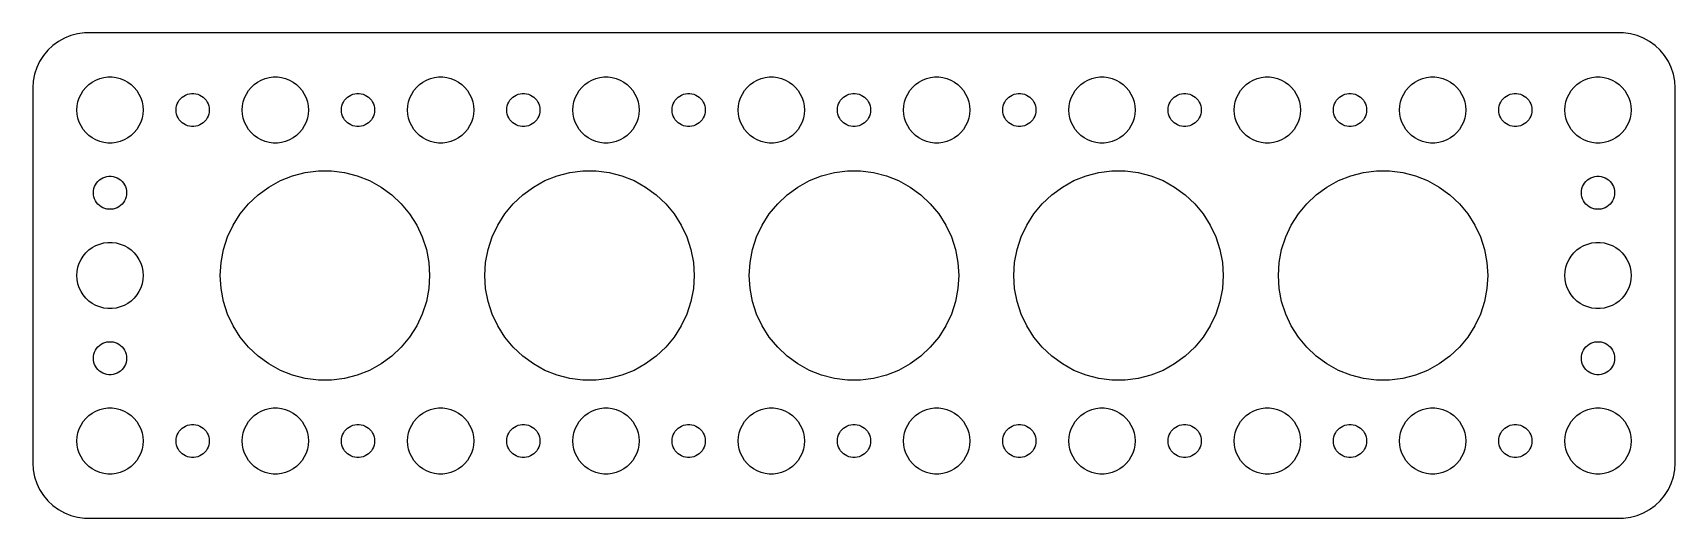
# Model space of a CAD drawing. Header units: metres. Extents: x -74 to 74, y -22 to 22.
import ezdxf

# ---------------------------------------------------------------- set-up
doc = ezdxf.new("R2010")
doc.units = ezdxf.units.M

msp = doc.modelspace()

# ---------------------------------------------------------------- linework, layer by layer
for p, q in [((-72.1791, 21.2216), (-72.6871, 20.8526)), ((-71.6289, 21.5241), (-72.1791, 21.2216)), ((-71.0451, 21.7553), (-71.6289, 21.5241)), ((-70.4369, 21.9114), (-71.0451, 21.7553)), ((-69.8139, 21.9901), (-70.4369, 21.9114)), ((69.8139, 21.9901), (-69.8139, 21.9901)), ((70.4369, 21.9114), (69.8139, 21.9901)), ((71.0451, 21.7553), (70.4369, 21.9114)), ((71.6289, 21.5241), (71.0451, 21.7553)), ((72.1791, 21.2216), (71.6289, 21.5241)), ((72.6871, 20.8526), (72.1791, 21.2216)), ((-73.8815, 19.4088), (-74.1489, 18.8406)), ((-73.5451, 19.9389), (-73.8815, 19.4088)), ((-73.1448, 20.4227), (-73.5451, 19.9389)), ((-72.6871, 20.8526), (-73.1448, 20.4227)), ((73.1448, 20.4227), (72.6871, 20.8526)), ((73.5451, 19.9389), (73.1448, 20.4227)), ((73.8815, 19.4088), (73.5451, 19.9389)), ((74.1489, 18.8406), (73.8815, 19.4088)), ((-74.3429, 18.2434), (-74.4606, 17.6267)), ((-74.1489, 18.8406), (-74.3429, 18.2434)), ((-68.427, 17.8532), (-68.0621, 17.9469)), ((-68.0621, 17.9469), (-67.6884, 17.9941)), ((-67.6884, 17.9941), (-67.3116, 17.9941)), ((-67.3116, 17.9941), (-66.9379, 17.9469)), ((-66.9379, 17.9469), (-66.573, 17.8532)), ((-53.427, 17.8532), (-53.0621, 17.9469)), ((-53.0621, 17.9469), (-52.6884, 17.9941)), ((-52.6884, 17.9941), (-52.3116, 17.9941)), ((-52.3116, 17.9941), (-51.9379, 17.9469)), ((-51.9379, 17.9469), (-51.5729, 17.8532)), ((-38.427, 17.8532), (-38.0621, 17.9469)), ((-38.0621, 17.9469), (-37.6884, 17.9941)), ((-37.6884, 17.9941), (-37.3116, 17.9941)), ((-37.3116, 17.9941), (-36.9379, 17.9469)), ((-36.9379, 17.9469), (-36.5729, 17.8532)), ((-23.427, 17.8532), (-23.0621, 17.9469)), ((-23.0621, 17.9469), (-22.6884, 17.9941)), ((-22.6884, 17.9941), (-22.3116, 17.9941)), ((-22.3116, 17.9941), (-21.9379, 17.9469)), ((-21.9379, 17.9469), (-21.5729, 17.8532)), ((-8.42705, 17.8532), (-8.06213, 17.9469)), ((-8.06213, 17.9469), (-7.68837, 17.9941)), ((-7.68837, 17.9941), (-7.31161, 17.9941)), ((-7.31161, 17.9941), (-6.93785, 17.9469)), ((-6.93785, 17.9469), (-6.57294, 17.8532)), ((6.57294, 17.8532), (6.93785, 17.9469)), ((6.93785, 17.9469), (7.31161, 17.9941)), ((7.31161, 17.9941), (7.68837, 17.9941)), ((7.68837, 17.9941), (8.06213, 17.9469)), ((8.06213, 17.9469), (8.42705, 17.8532)), ((21.5729, 17.8532), (21.9379, 17.9469)), ((21.9379, 17.9469), (22.3116, 17.9941)), ((22.3116, 17.9941), (22.6884, 17.9941)), ((22.6884, 17.9941), (23.0621, 17.9469)), ((23.0621, 17.9469), (23.427, 17.8532)), ((36.5729, 17.8532), (36.9379, 17.9469)), ((36.9379, 17.9469), (37.3116, 17.9941)), ((37.3116, 17.9941), (37.6884, 17.9941)), ((37.6884, 17.9941), (38.0621, 17.9469)), ((38.0621, 17.9469), (38.427, 17.8532)), ((51.5729, 17.8532), (51.9379, 17.9469)), ((51.9379, 17.9469), (52.3116, 17.9941)), ((52.3116, 17.9941), (52.6884, 17.9941)), ((52.6884, 17.9941), (53.0621, 17.9469)), ((53.0621, 17.9469), (53.427, 17.8532)), ((66.573, 17.8532), (66.9379, 17.9469)), ((66.9379, 17.9469), (67.3116, 17.9941)), ((67.3116, 17.9941), (67.6884, 17.9941)), ((67.6884, 17.9941), (68.0621, 17.9469)), ((68.0621, 17.9469), (68.427, 17.8532)), ((74.3429, 18.2434), (74.1489, 18.8406)), ((74.4606, 17.6267), (74.3429, 18.2434)), ((-74.4606, 17.6267), (-74.5, 17)), ((-74.5, 17), (-74.5, -17)), ((-70.2893, 16.1044), (-70.1289, 16.4453)), ((-70.1289, 16.4453), (-69.927, 16.7634)), ((-69.927, 16.7634), (-69.6869, 17.0536)), ((-69.6869, 17.0536), (-69.4123, 17.3115)), ((-69.4123, 17.3115), (-69.1075, 17.533)), ((-69.1075, 17.533), (-68.7773, 17.7145)), ((-68.7773, 17.7145), (-68.427, 17.8532)), ((-66.573, 17.8532), (-66.2227, 17.7145)), ((-66.2227, 17.7145), (-65.8925, 17.533)), ((-65.8925, 17.533), (-65.5877, 17.3115)), ((-65.5877, 17.3115), (-65.3131, 17.0536)), ((-65.3131, 17.0536), (-65.073, 16.7634)), ((-65.073, 16.7634), (-64.8711, 16.4453)), ((-64.8711, 16.4453), (-64.7107, 16.1044)), ((-60.6387, 16.3572), (-60.4635, 16.4266)), ((-60.4635, 16.4266), (-60.2811, 16.4734)), ((-60.2811, 16.4734), (-60.0942, 16.497)), ((-60.0942, 16.497), (-59.9058, 16.497)), ((-59.9058, 16.497), (-59.7189, 16.4734)), ((-59.7189, 16.4734), (-59.5365, 16.4266)), ((-59.5365, 16.4266), (-59.3613, 16.3572)), ((-55.2893, 16.1044), (-55.1289, 16.4453)), ((-55.1289, 16.4453), (-54.927, 16.7634)), ((-54.927, 16.7634), (-54.6869, 17.0536)), ((-54.6869, 17.0536), (-54.4123, 17.3115)), ((-54.4123, 17.3115), (-54.1075, 17.533)), ((-54.1075, 17.533), (-53.7773, 17.7145)), ((-53.7773, 17.7145), (-53.427, 17.8532)), ((-51.5729, 17.8532), (-51.2227, 17.7145)), ((-51.2227, 17.7145), (-50.8925, 17.533)), ((-50.8925, 17.533), (-50.5877, 17.3115)), ((-50.5877, 17.3115), (-50.3131, 17.0536)), ((-50.3131, 17.0536), (-50.0729, 16.7634)), ((-50.0729, 16.7634), (-49.8711, 16.4453)), ((-49.8711, 16.4453), (-49.7107, 16.1044)), ((-45.6387, 16.3572), (-45.4635, 16.4266)), ((-45.4635, 16.4266), (-45.2811, 16.4734)), ((-45.2811, 16.4734), (-45.0942, 16.497)), ((-45.0942, 16.497), (-44.9058, 16.497)), ((-44.9058, 16.497), (-44.7189, 16.4734)), ((-44.7189, 16.4734), (-44.5365, 16.4266)), ((-44.5365, 16.4266), (-44.3613, 16.3572)), ((-40.2893, 16.1044), (-40.1289, 16.4453)), ((-40.1289, 16.4453), (-39.927, 16.7634)), ((-39.927, 16.7634), (-39.6869, 17.0536)), ((-39.6869, 17.0536), (-39.4123, 17.3115)), ((-39.4123, 17.3115), (-39.1075, 17.533)), ((-39.1075, 17.533), (-38.7773, 17.7145)), ((-38.7773, 17.7145), (-38.427, 17.8532)), ((-36.5729, 17.8532), (-36.2227, 17.7145)), ((-36.2227, 17.7145), (-35.8925, 17.533)), ((-35.8925, 17.533), (-35.5877, 17.3115)), ((-35.5877, 17.3115), (-35.3131, 17.0536)), ((-35.3131, 17.0536), (-35.0729, 16.7634)), ((-35.0729, 16.7634), (-34.8711, 16.4453)), ((-34.8711, 16.4453), (-34.7107, 16.1044)), ((-30.6387, 16.3572), (-30.4635, 16.4266)), ((-30.4635, 16.4266), (-30.2811, 16.4734)), ((-30.2811, 16.4734), (-30.0942, 16.497)), ((-30.0942, 16.497), (-29.9058, 16.497)), ((-29.9058, 16.497), (-29.7189, 16.4734)), ((-29.7189, 16.4734), (-29.5365, 16.4266)), ((-29.5365, 16.4266), (-29.3613, 16.3572)), ((-25.2893, 16.1044), (-25.1289, 16.4453)), ((-25.1289, 16.4453), (-24.927, 16.7634)), ((-24.927, 16.7634), (-24.6869, 17.0536)), ((-24.6869, 17.0536), (-24.4123, 17.3115)), ((-24.4123, 17.3115), (-24.1075, 17.533)), ((-24.1075, 17.533), (-23.7773, 17.7145)), ((-23.7773, 17.7145), (-23.427, 17.8532)), ((-21.5729, 17.8532), (-21.2227, 17.7145)), ((-21.2227, 17.7145), (-20.8925, 17.533)), ((-20.8925, 17.533), (-20.5877, 17.3115)), ((-20.5877, 17.3115), (-20.3131, 17.0536)), ((-20.3131, 17.0536), (-20.0729, 16.7634)), ((-20.0729, 16.7634), (-19.8711, 16.4453)), ((-19.8711, 16.4453), (-19.7107, 16.1044)), ((-15.6387, 16.3572), (-15.4635, 16.4266)), ((-15.4635, 16.4266), (-15.2811, 16.4734)), ((-15.2811, 16.4734), (-15.0942, 16.497)), ((-15.0942, 16.497), (-14.9058, 16.497)), ((-14.9058, 16.497), (-14.7189, 16.4734)), ((-14.7189, 16.4734), (-14.5365, 16.4266)), ((-14.5365, 16.4266), (-14.3613, 16.3572)), ((-10.2893, 16.1044), (-10.1289, 16.4453)), ((-10.1289, 16.4453), (-9.92705, 16.7634)), ((-9.92705, 16.7634), (-9.6869, 17.0536)), ((-9.6869, 17.0536), (-9.41226, 17.3115)), ((-9.41226, 17.3115), (-9.10747, 17.533)), ((-9.10747, 17.533), (-8.77733, 17.7145)), ((-8.77733, 17.7145), (-8.42705, 17.8532)), ((-6.57294, 17.8532), (-6.22266, 17.7145)), ((-6.22266, 17.7145), (-5.89252, 17.533)), ((-5.89252, 17.533), (-5.58772, 17.3115)), ((-5.58772, 17.3115), (-5.31308, 17.0536)), ((-5.31308, 17.0536), (-5.07294, 16.7634)), ((-5.07294, 16.7634), (-4.87108, 16.4453)), ((-4.87108, 16.4453), (-4.71066, 16.1044)), ((-0.63866, 16.3572), (-0.46352, 16.4266)), ((-0.46352, 16.4266), (-0.28107, 16.4734)), ((-0.28107, 16.4734), (-0.09418, 16.497)), ((-0.09418, 16.497), (0.09418, 16.497)), ((0.09418, 16.497), (0.28107, 16.4734)), ((0.28107, 16.4734), (0.46352, 16.4266)), ((0.46352, 16.4266), (0.63866, 16.3572)), ((4.71066, 16.1044), (4.87108, 16.4453)), ((4.87108, 16.4453), (5.07294, 16.7634)), ((5.07294, 16.7634), (5.31308, 17.0536)), ((5.31308, 17.0536), (5.58772, 17.3115)), ((5.58772, 17.3115), (5.89252, 17.533)), ((5.89252, 17.533), (6.22266, 17.7145)), ((6.22266, 17.7145), (6.57294, 17.8532)), ((8.42705, 17.8532), (8.77733, 17.7145)), ((8.77733, 17.7145), (9.10747, 17.533)), ((9.10747, 17.533), (9.41226, 17.3115)), ((9.41226, 17.3115), (9.6869, 17.0536)), ((9.6869, 17.0536), (9.92705, 16.7634)), ((9.92705, 16.7634), (10.1289, 16.4453)), ((10.1289, 16.4453), (10.2893, 16.1044)), ((14.3613, 16.3572), (14.5365, 16.4266)), ((14.5365, 16.4266), (14.7189, 16.4734)), ((14.7189, 16.4734), (14.9058, 16.497)), ((14.9058, 16.497), (15.0942, 16.497)), ((15.0942, 16.497), (15.2811, 16.4734)), ((15.2811, 16.4734), (15.4635, 16.4266)), ((15.4635, 16.4266), (15.6387, 16.3572)), ((19.7107, 16.1044), (19.8711, 16.4453)), ((19.8711, 16.4453), (20.0729, 16.7634)), ((20.0729, 16.7634), (20.3131, 17.0536)), ((20.3131, 17.0536), (20.5877, 17.3115)), ((20.5877, 17.3115), (20.8925, 17.533)), ((20.8925, 17.533), (21.2227, 17.7145)), ((21.2227, 17.7145), (21.5729, 17.8532)), ((23.427, 17.8532), (23.7773, 17.7145)), ((23.7773, 17.7145), (24.1075, 17.533)), ((24.1075, 17.533), (24.4123, 17.3115)), ((24.4123, 17.3115), (24.6869, 17.0536)), ((24.6869, 17.0536), (24.927, 16.7634)), ((24.927, 16.7634), (25.1289, 16.4453)), ((25.1289, 16.4453), (25.2893, 16.1044)), ((29.3613, 16.3572), (29.5365, 16.4266)), ((29.5365, 16.4266), (29.7189, 16.4734)), ((29.7189, 16.4734), (29.9058, 16.497)), ((29.9058, 16.497), (30.0942, 16.497)), ((30.0942, 16.497), (30.2811, 16.4734)), ((30.2811, 16.4734), (30.4635, 16.4266)), ((30.4635, 16.4266), (30.6387, 16.3572)), ((34.7107, 16.1044), (34.8711, 16.4453)), ((34.8711, 16.4453), (35.0729, 16.7634)), ((35.0729, 16.7634), (35.3131, 17.0536)), ((35.3131, 17.0536), (35.5877, 17.3115)), ((35.5877, 17.3115), (35.8925, 17.533)), ((35.8925, 17.533), (36.2227, 17.7145)), ((36.2227, 17.7145), (36.5729, 17.8532)), ((38.427, 17.8532), (38.7773, 17.7145)), ((38.7773, 17.7145), (39.1075, 17.533)), ((39.1075, 17.533), (39.4123, 17.3115)), ((39.4123, 17.3115), (39.6869, 17.0536)), ((39.6869, 17.0536), (39.927, 16.7634)), ((39.927, 16.7634), (40.1289, 16.4453)), ((40.1289, 16.4453), (40.2893, 16.1044)), ((44.3613, 16.3572), (44.5365, 16.4266)), ((44.5365, 16.4266), (44.7189, 16.4734)), ((44.7189, 16.4734), (44.9058, 16.497)), ((44.9058, 16.497), (45.0942, 16.497)), ((45.0942, 16.497), (45.2811, 16.4734)), ((45.2811, 16.4734), (45.4635, 16.4266)), ((45.4635, 16.4266), (45.6387, 16.3572)), ((49.7107, 16.1044), (49.8711, 16.4453)), ((49.8711, 16.4453), (50.0729, 16.7634)), ((50.0729, 16.7634), (50.3131, 17.0536)), ((50.3131, 17.0536), (50.5877, 17.3115)), ((50.5877, 17.3115), (50.8925, 17.533)), ((50.8925, 17.533), (51.2227, 17.7145)), ((51.2227, 17.7145), (51.5729, 17.8532)), ((53.427, 17.8532), (53.7773, 17.7145)), ((53.7773, 17.7145), (54.1075, 17.533)), ((54.1075, 17.533), (54.4123, 17.3115)), ((54.4123, 17.3115), (54.6869, 17.0536)), ((54.6869, 17.0536), (54.927, 16.7634)), ((54.927, 16.7634), (55.1289, 16.4453)), ((55.1289, 16.4453), (55.2893, 16.1044)), ((59.3613, 16.3572), (59.5365, 16.4266)), ((59.5365, 16.4266), (59.7189, 16.4734)), ((59.7189, 16.4734), (59.9058, 16.497)), ((59.9058, 16.497), (60.0942, 16.497)), ((60.0942, 16.497), (60.2811, 16.4734)), ((60.2811, 16.4734), (60.4635, 16.4266)), ((60.4635, 16.4266), (60.6387, 16.3572)), ((64.7107, 16.1044), (64.8711, 16.4453)), ((64.8711, 16.4453), (65.073, 16.7634)), ((65.073, 16.7634), (65.3131, 17.0536)), ((65.3131, 17.0536), (65.5877, 17.3115)), ((65.5877, 17.3115), (65.8925, 17.533)), ((65.8925, 17.533), (66.2227, 17.7145)), ((66.2227, 17.7145), (66.573, 17.8532)), ((68.427, 17.8532), (68.7773, 17.7145)), ((68.7773, 17.7145), (69.1075, 17.533)), ((69.1075, 17.533), (69.4123, 17.3115)), ((69.4123, 17.3115), (69.6869, 17.0536)), ((69.6869, 17.0536), (69.927, 16.7634)), ((69.927, 16.7634), (70.1289, 16.4453)), ((70.1289, 16.4453), (70.2893, 16.1044)), ((74.5, 17), (74.4606, 17.6267)), ((74.5, -17), (74.5, 17)), ((-70.5, 15), (-70.4763, 15.376)), ((-70.4763, 14.624), (-70.5, 15)), ((-70.4763, 15.376), (-70.4057, 15.7461)), ((-70.4057, 15.7461), (-70.2893, 16.1044)), ((-64.7107, 16.1044), (-64.5943, 15.7461)), ((-64.5943, 15.7461), (-64.5237, 15.376)), ((-64.5237, 15.376), (-64.5, 15)), ((-64.5, 15), (-64.5237, 14.624)), ((-61.5, 15), (-61.4882, 15.188)), ((-61.4882, 14.812), (-61.5, 15)), ((-61.4882, 15.188), (-61.4529, 15.373)), ((-61.4529, 15.373), (-61.3947, 15.5522)), ((-61.3947, 15.5522), (-61.3145, 15.7226)), ((-61.3145, 15.7226), (-61.2135, 15.8817)), ((-61.2135, 15.8817), (-61.0934, 16.0268)), ((-61.0934, 16.0268), (-60.9561, 16.1558)), ((-60.9561, 16.1558), (-60.8037, 16.2665)), ((-60.8037, 16.2665), (-60.6387, 16.3572)), ((-59.3613, 16.3572), (-59.1963, 16.2665)), ((-59.1963, 16.2665), (-59.0439, 16.1558)), ((-59.0439, 16.1558), (-58.9065, 16.0268)), ((-58.9065, 16.0268), (-58.7865, 15.8817)), ((-58.7865, 15.8817), (-58.6855, 15.7226)), ((-58.6855, 15.7226), (-58.6053, 15.5522)), ((-58.6053, 15.5522), (-58.5471, 15.373)), ((-58.5471, 15.373), (-58.5118, 15.188)), ((-58.5118, 15.188), (-58.5, 15)), ((-58.5, 15), (-58.5118, 14.812)), ((-55.5, 15), (-55.4763, 15.376)), ((-55.4763, 14.624), (-55.5, 15)), ((-55.4763, 15.376), (-55.4057, 15.7461)), ((-55.4057, 15.7461), (-55.2893, 16.1044)), ((-49.7107, 16.1044), (-49.5942, 15.7461)), ((-49.5942, 15.7461), (-49.5237, 15.376)), ((-49.5237, 15.376), (-49.5, 15)), ((-49.5, 15), (-49.5237, 14.624)), ((-46.5, 15), (-46.4882, 15.188)), ((-46.4882, 14.812), (-46.5, 15)), ((-46.4882, 15.188), (-46.4529, 15.373)), ((-46.4529, 15.373), (-46.3947, 15.5522)), ((-46.3947, 15.5522), (-46.3145, 15.7226)), ((-46.3145, 15.7226), (-46.2135, 15.8817)), ((-46.2135, 15.8817), (-46.0934, 16.0268)), ((-46.0934, 16.0268), (-45.9561, 16.1558)), ((-45.9561, 16.1558), (-45.8037, 16.2665)), ((-45.8037, 16.2665), (-45.6387, 16.3572)), ((-44.3613, 16.3572), (-44.1963, 16.2665)), ((-44.1963, 16.2665), (-44.0439, 16.1558)), ((-44.0439, 16.1558), (-43.9065, 16.0268)), ((-43.9065, 16.0268), (-43.7865, 15.8817)), ((-43.7865, 15.8817), (-43.6855, 15.7226)), ((-43.6855, 15.7226), (-43.6053, 15.5522)), ((-43.6053, 15.5522), (-43.5471, 15.373)), ((-43.5471, 15.373), (-43.5118, 15.188)), ((-43.5118, 15.188), (-43.5, 15)), ((-43.5, 15), (-43.5118, 14.812)), ((-40.5, 15), (-40.4763, 15.376)), ((-40.4763, 14.624), (-40.5, 15)), ((-40.4763, 15.376), (-40.4057, 15.7461)), ((-40.4057, 15.7461), (-40.2893, 16.1044)), ((-34.7107, 16.1044), (-34.5942, 15.7461)), ((-34.5942, 15.7461), (-34.5237, 15.376)), ((-34.5237, 15.376), (-34.5, 15)), ((-34.5, 15), (-34.5237, 14.624)), ((-31.5, 15), (-31.4882, 15.188)), ((-31.4882, 14.812), (-31.5, 15)), ((-31.4882, 15.188), (-31.4529, 15.373)), ((-31.4529, 15.373), (-31.3947, 15.5522)), ((-31.3947, 15.5522), (-31.3145, 15.7226)), ((-31.3145, 15.7226), (-31.2135, 15.8817)), ((-31.2135, 15.8817), (-31.0934, 16.0268)), ((-31.0934, 16.0268), (-30.9561, 16.1558)), ((-30.9561, 16.1558), (-30.8037, 16.2665)), ((-30.8037, 16.2665), (-30.6387, 16.3572)), ((-29.3613, 16.3572), (-29.1963, 16.2665)), ((-29.1963, 16.2665), (-29.0439, 16.1558)), ((-29.0439, 16.1558), (-28.9065, 16.0268)), ((-28.9065, 16.0268), (-28.7865, 15.8817)), ((-28.7865, 15.8817), (-28.6855, 15.7226)), ((-28.6855, 15.7226), (-28.6053, 15.5522)), ((-28.6053, 15.5522), (-28.5471, 15.373)), ((-28.5471, 15.373), (-28.5118, 15.188)), ((-28.5118, 15.188), (-28.5, 15)), ((-28.5, 15), (-28.5118, 14.812)), ((-25.5, 15), (-25.4763, 15.376)), ((-25.4763, 14.624), (-25.5, 15)), ((-25.4763, 15.376), (-25.4057, 15.7461)), ((-25.4057, 15.7461), (-25.2893, 16.1044)), ((-19.7107, 16.1044), (-19.5942, 15.7461)), ((-19.5942, 15.7461), (-19.5237, 15.376)), ((-19.5237, 15.376), (-19.5, 15)), ((-19.5, 15), (-19.5237, 14.624)), ((-16.5, 15), (-16.4882, 15.188)), ((-16.4882, 14.812), (-16.5, 15)), ((-16.4882, 15.188), (-16.4529, 15.373)), ((-16.4529, 15.373), (-16.3947, 15.5522)), ((-16.3947, 15.5522), (-16.3145, 15.7226)), ((-16.3145, 15.7226), (-16.2135, 15.8817)), ((-16.2135, 15.8817), (-16.0934, 16.0268)), ((-16.0934, 16.0268), (-15.9561, 16.1558)), ((-15.9561, 16.1558), (-15.8037, 16.2665)), ((-15.8037, 16.2665), (-15.6387, 16.3572)), ((-14.3613, 16.3572), (-14.1963, 16.2665)), ((-14.1963, 16.2665), (-14.0439, 16.1558)), ((-14.0439, 16.1558), (-13.9065, 16.0268)), ((-13.9065, 16.0268), (-13.7865, 15.8817)), ((-13.7865, 15.8817), (-13.6855, 15.7226)), ((-13.6855, 15.7226), (-13.6053, 15.5522)), ((-13.6053, 15.5522), (-13.5471, 15.373)), ((-13.5471, 15.373), (-13.5118, 15.188)), ((-13.5118, 15.188), (-13.5, 15)), ((-13.5, 15), (-13.5118, 14.812)), ((-10.5, 15), (-10.4763, 15.376)), ((-10.4763, 14.624), (-10.5, 15)), ((-10.4763, 15.376), (-10.4057, 15.7461)), ((-10.4057, 15.7461), (-10.2893, 16.1044)), ((-4.71066, 16.1044), (-4.59424, 15.7461)), ((-4.59424, 15.7461), (-4.52365, 15.376)), ((-4.52365, 15.376), (-4.5, 15)), ((-4.5, 15), (-4.52365, 14.624)), ((-1.5, 15), (-1.48816, 15.188)), ((-1.48816, 14.812), (-1.5, 15)), ((-1.48816, 15.188), (-1.45287, 15.373)), ((-1.45287, 15.373), (-1.39465, 15.5522)), ((-1.39465, 15.5522), (-1.31445, 15.7226)), ((-1.31445, 15.7226), (-1.21352, 15.8817)), ((-1.21352, 15.8817), (-1.09344, 16.0268)), ((-1.09344, 16.0268), (-0.95613, 16.1558)), ((-0.95613, 16.1558), (-0.80373, 16.2665)), ((-0.80373, 16.2665), (-0.63866, 16.3572)), ((0.63866, 16.3572), (0.80373, 16.2665)), ((0.80373, 16.2665), (0.95613, 16.1558)), ((0.95613, 16.1558), (1.09344, 16.0268)), ((1.09344, 16.0268), (1.21352, 15.8817)), ((1.21352, 15.8817), (1.31445, 15.7226)), ((1.31445, 15.7226), (1.39465, 15.5522)), ((1.39465, 15.5522), (1.45287, 15.373)), ((1.45287, 15.373), (1.48816, 15.188)), ((1.48816, 15.188), (1.5, 15)), ((1.5, 15), (1.48816, 14.812)), ((4.5, 15), (4.52365, 15.376)), ((4.52365, 14.624), (4.5, 15)), ((4.52365, 15.376), (4.59424, 15.7461)), ((4.59424, 15.7461), (4.71066, 16.1044)), ((10.2893, 16.1044), (10.4057, 15.7461)), ((10.4057, 15.7461), (10.4763, 15.376)), ((10.4763, 15.376), (10.5, 15)), ((10.5, 15), (10.4763, 14.624)), ((13.5, 15), (13.5118, 15.188)), ((13.5118, 14.812), (13.5, 15)), ((13.5118, 15.188), (13.5471, 15.373)), ((13.5471, 15.373), (13.6053, 15.5522)), ((13.6053, 15.5522), (13.6855, 15.7226)), ((13.6855, 15.7226), (13.7865, 15.8817)), ((13.7865, 15.8817), (13.9065, 16.0268)), ((13.9065, 16.0268), (14.0439, 16.1558)), ((14.0439, 16.1558), (14.1963, 16.2665)), ((14.1963, 16.2665), (14.3613, 16.3572)), ((15.6387, 16.3572), (15.8037, 16.2665)), ((15.8037, 16.2665), (15.9561, 16.1558)), ((15.9561, 16.1558), (16.0934, 16.0268)), ((16.0934, 16.0268), (16.2135, 15.8817)), ((16.2135, 15.8817), (16.3145, 15.7226)), ((16.3145, 15.7226), (16.3947, 15.5522)), ((16.3947, 15.5522), (16.4529, 15.373)), ((16.4529, 15.373), (16.4882, 15.188)), ((16.4882, 15.188), (16.5, 15)), ((16.5, 15), (16.4882, 14.812)), ((19.5, 15), (19.5237, 15.376)), ((19.5237, 14.624), (19.5, 15)), ((19.5237, 15.376), (19.5942, 15.7461)), ((19.5942, 15.7461), (19.7107, 16.1044)), ((25.2893, 16.1044), (25.4057, 15.7461)), ((25.4057, 15.7461), (25.4763, 15.376)), ((25.4763, 15.376), (25.5, 15)), ((25.5, 15), (25.4763, 14.624)), ((28.5, 15), (28.5118, 15.188)), ((28.5118, 14.812), (28.5, 15)), ((28.5118, 15.188), (28.5471, 15.373)), ((28.5471, 15.373), (28.6053, 15.5522)), ((28.6053, 15.5522), (28.6855, 15.7226)), ((28.6855, 15.7226), (28.7865, 15.8817)), ((28.7865, 15.8817), (28.9065, 16.0268)), ((28.9065, 16.0268), (29.0439, 16.1558)), ((29.0439, 16.1558), (29.1963, 16.2665)), ((29.1963, 16.2665), (29.3613, 16.3572)), ((30.6387, 16.3572), (30.8037, 16.2665)), ((30.8037, 16.2665), (30.9561, 16.1558)), ((30.9561, 16.1558), (31.0934, 16.0268)), ((31.0934, 16.0268), (31.2135, 15.8817)), ((31.2135, 15.8817), (31.3145, 15.7226)), ((31.3145, 15.7226), (31.3947, 15.5522)), ((31.3947, 15.5522), (31.4529, 15.373)), ((31.4529, 15.373), (31.4882, 15.188)), ((31.4882, 15.188), (31.5, 15)), ((31.5, 15), (31.4882, 14.812)), ((34.5, 15), (34.5237, 15.376)), ((34.5237, 14.624), (34.5, 15)), ((34.5237, 15.376), (34.5942, 15.7461)), ((34.5942, 15.7461), (34.7107, 16.1044)), ((40.2893, 16.1044), (40.4057, 15.7461)), ((40.4057, 15.7461), (40.4763, 15.376)), ((40.4763, 15.376), (40.5, 15)), ((40.5, 15), (40.4763, 14.624)), ((43.5, 15), (43.5118, 15.188)), ((43.5118, 14.812), (43.5, 15)), ((43.5118, 15.188), (43.5471, 15.373)), ((43.5471, 15.373), (43.6053, 15.5522)), ((43.6053, 15.5522), (43.6855, 15.7226)), ((43.6855, 15.7226), (43.7865, 15.8817)), ((43.7865, 15.8817), (43.9065, 16.0268)), ((43.9065, 16.0268), (44.0439, 16.1558)), ((44.0439, 16.1558), (44.1963, 16.2665)), ((44.1963, 16.2665), (44.3613, 16.3572)), ((45.6387, 16.3572), (45.8037, 16.2665)), ((45.8037, 16.2665), (45.9561, 16.1558)), ((45.9561, 16.1558), (46.0934, 16.0268)), ((46.0934, 16.0268), (46.2135, 15.8817)), ((46.2135, 15.8817), (46.3145, 15.7226)), ((46.3145, 15.7226), (46.3947, 15.5522)), ((46.3947, 15.5522), (46.4529, 15.373)), ((46.4529, 15.373), (46.4882, 15.188)), ((46.4882, 15.188), (46.5, 15)), ((46.5, 15), (46.4882, 14.812)), ((49.5, 15), (49.5237, 15.376)), ((49.5237, 14.624), (49.5, 15)), ((49.5237, 15.376), (49.5942, 15.7461)), ((49.5942, 15.7461), (49.7107, 16.1044)), ((55.2893, 16.1044), (55.4057, 15.7461)), ((55.4057, 15.7461), (55.4763, 15.376)), ((55.4763, 15.376), (55.5, 15)), ((55.5, 15), (55.4763, 14.624)), ((58.5, 15), (58.5118, 15.188)), ((58.5118, 14.812), (58.5, 15)), ((58.5118, 15.188), (58.5471, 15.373)), ((58.5471, 15.373), (58.6053, 15.5522)), ((58.6053, 15.5522), (58.6855, 15.7226)), ((58.6855, 15.7226), (58.7865, 15.8817)), ((58.7865, 15.8817), (58.9065, 16.0268)), ((58.9065, 16.0268), (59.0439, 16.1558)), ((59.0439, 16.1558), (59.1963, 16.2665)), ((59.1963, 16.2665), (59.3613, 16.3572)), ((60.6387, 16.3572), (60.8037, 16.2665)), ((60.8037, 16.2665), (60.9561, 16.1558)), ((60.9561, 16.1558), (61.0934, 16.0268)), ((61.0934, 16.0268), (61.2135, 15.8817)), ((61.2135, 15.8817), (61.3145, 15.7226)), ((61.3145, 15.7226), (61.3947, 15.5522)), ((61.3947, 15.5522), (61.4529, 15.373)), ((61.4529, 15.373), (61.4882, 15.188)), ((61.4882, 15.188), (61.5, 15)), ((61.5, 15), (61.4882, 14.812)), ((64.5, 15), (64.5237, 15.376)), ((64.5237, 14.624), (64.5, 15)), ((64.5237, 15.376), (64.5943, 15.7461)), ((64.5943, 15.7461), (64.7107, 16.1044)), ((70.2893, 16.1044), (70.4057, 15.7461)), ((70.4057, 15.7461), (70.4763, 15.376)), ((70.4763, 15.376), (70.5, 15)), ((70.5, 15), (70.4763, 14.624)), ((-70.4057, 14.2539), (-70.4763, 14.624)), ((-70.2893, 13.8956), (-70.4057, 14.2539)), ((-70.1289, 13.5547), (-70.2893, 13.8956)), ((-69.927, 13.2366), (-70.1289, 13.5547)), ((-64.8711, 13.5547), (-65.073, 13.2366)), ((-64.7107, 13.8956), (-64.8711, 13.5547)), ((-64.5943, 14.2539), (-64.7107, 13.8956)), ((-64.5237, 14.624), (-64.5943, 14.2539)), ((-61.4529, 14.627), (-61.4882, 14.812)), ((-61.3947, 14.4478), (-61.4529, 14.627)), ((-61.3145, 14.2774), (-61.3947, 14.4478)), ((-61.2135, 14.1183), (-61.3145, 14.2774)), ((-61.0934, 13.9732), (-61.2135, 14.1183)), ((-60.9561, 13.8442), (-61.0934, 13.9732)), ((-60.8037, 13.7335), (-60.9561, 13.8442)), ((-60.6387, 13.6427), (-60.8037, 13.7335)), ((-60.4635, 13.5734), (-60.6387, 13.6427)), ((-60.2811, 13.5266), (-60.4635, 13.5734)), ((-60.0942, 13.5029), (-60.2811, 13.5266)), ((-59.9058, 13.5029), (-60.0942, 13.5029)), ((-59.7189, 13.5266), (-59.9058, 13.5029)), ((-59.5365, 13.5734), (-59.7189, 13.5266)), ((-59.3613, 13.6427), (-59.5365, 13.5734)), ((-59.1963, 13.7335), (-59.3613, 13.6427)), ((-59.0439, 13.8442), (-59.1963, 13.7335)), ((-58.9065, 13.9732), (-59.0439, 13.8442)), ((-58.7865, 14.1183), (-58.9065, 13.9732)), ((-58.6855, 14.2774), (-58.7865, 14.1183)), ((-58.6053, 14.4478), (-58.6855, 14.2774)), ((-58.5471, 14.627), (-58.6053, 14.4478)), ((-58.5118, 14.812), (-58.5471, 14.627)), ((-55.4057, 14.2539), (-55.4763, 14.624)), ((-55.2893, 13.8956), (-55.4057, 14.2539)), ((-55.1289, 13.5547), (-55.2893, 13.8956)), ((-54.927, 13.2366), (-55.1289, 13.5547)), ((-49.8711, 13.5547), (-50.0729, 13.2366)), ((-49.7107, 13.8956), (-49.8711, 13.5547)), ((-49.5942, 14.2539), (-49.7107, 13.8956)), ((-49.5237, 14.624), (-49.5942, 14.2539)), ((-46.4529, 14.627), (-46.4882, 14.812)), ((-46.3947, 14.4478), (-46.4529, 14.627)), ((-46.3145, 14.2774), (-46.3947, 14.4478)), ((-46.2135, 14.1183), (-46.3145, 14.2774)), ((-46.0934, 13.9732), (-46.2135, 14.1183)), ((-45.9561, 13.8442), (-46.0934, 13.9732)), ((-45.8037, 13.7335), (-45.9561, 13.8442)), ((-45.6387, 13.6427), (-45.8037, 13.7335)), ((-45.4635, 13.5734), (-45.6387, 13.6427)), ((-45.2811, 13.5266), (-45.4635, 13.5734)), ((-45.0942, 13.5029), (-45.2811, 13.5266)), ((-44.9058, 13.5029), (-45.0942, 13.5029)), ((-44.7189, 13.5266), (-44.9058, 13.5029)), ((-44.5365, 13.5734), (-44.7189, 13.5266)), ((-44.3613, 13.6427), (-44.5365, 13.5734)), ((-44.1963, 13.7335), (-44.3613, 13.6427)), ((-44.0439, 13.8442), (-44.1963, 13.7335)), ((-43.9065, 13.9732), (-44.0439, 13.8442)), ((-43.7865, 14.1183), (-43.9065, 13.9732)), ((-43.6855, 14.2774), (-43.7865, 14.1183)), ((-43.6053, 14.4478), (-43.6855, 14.2774)), ((-43.5471, 14.627), (-43.6053, 14.4478)), ((-43.5118, 14.812), (-43.5471, 14.627)), ((-40.4057, 14.2539), (-40.4763, 14.624)), ((-40.2893, 13.8956), (-40.4057, 14.2539)), ((-40.1289, 13.5547), (-40.2893, 13.8956)), ((-39.927, 13.2366), (-40.1289, 13.5547)), ((-34.8711, 13.5547), (-35.0729, 13.2366)), ((-34.7107, 13.8956), (-34.8711, 13.5547)), ((-34.5942, 14.2539), (-34.7107, 13.8956)), ((-34.5237, 14.624), (-34.5942, 14.2539)), ((-31.4529, 14.627), (-31.4882, 14.812)), ((-31.3947, 14.4478), (-31.4529, 14.627)), ((-31.3145, 14.2774), (-31.3947, 14.4478)), ((-31.2135, 14.1183), (-31.3145, 14.2774)), ((-31.0934, 13.9732), (-31.2135, 14.1183)), ((-30.9561, 13.8442), (-31.0934, 13.9732)), ((-30.8037, 13.7335), (-30.9561, 13.8442)), ((-30.6387, 13.6427), (-30.8037, 13.7335)), ((-30.4635, 13.5734), (-30.6387, 13.6427)), ((-30.2811, 13.5266), (-30.4635, 13.5734)), ((-30.0942, 13.5029), (-30.2811, 13.5266)), ((-29.9058, 13.5029), (-30.0942, 13.5029)), ((-29.7189, 13.5266), (-29.9058, 13.5029)), ((-29.5365, 13.5734), (-29.7189, 13.5266)), ((-29.3613, 13.6427), (-29.5365, 13.5734)), ((-29.1963, 13.7335), (-29.3613, 13.6427)), ((-29.0439, 13.8442), (-29.1963, 13.7335)), ((-28.9065, 13.9732), (-29.0439, 13.8442)), ((-28.7865, 14.1183), (-28.9065, 13.9732)), ((-28.6855, 14.2774), (-28.7865, 14.1183)), ((-28.6053, 14.4478), (-28.6855, 14.2774)), ((-28.5471, 14.627), (-28.6053, 14.4478)), ((-28.5118, 14.812), (-28.5471, 14.627)), ((-25.4057, 14.2539), (-25.4763, 14.624)), ((-25.2893, 13.8956), (-25.4057, 14.2539)), ((-25.1289, 13.5547), (-25.2893, 13.8956)), ((-24.927, 13.2366), (-25.1289, 13.5547)), ((-19.8711, 13.5547), (-20.0729, 13.2366)), ((-19.7107, 13.8956), (-19.8711, 13.5547)), ((-19.5942, 14.2539), (-19.7107, 13.8956)), ((-19.5237, 14.624), (-19.5942, 14.2539)), ((-16.4529, 14.627), (-16.4882, 14.812)), ((-16.3947, 14.4478), (-16.4529, 14.627)), ((-16.3145, 14.2774), (-16.3947, 14.4478)), ((-16.2135, 14.1183), (-16.3145, 14.2774)), ((-16.0934, 13.9732), (-16.2135, 14.1183)), ((-15.9561, 13.8442), (-16.0934, 13.9732)), ((-15.8037, 13.7335), (-15.9561, 13.8442)), ((-15.6387, 13.6427), (-15.8037, 13.7335)), ((-15.4635, 13.5734), (-15.6387, 13.6427)), ((-15.2811, 13.5266), (-15.4635, 13.5734)), ((-15.0942, 13.5029), (-15.2811, 13.5266)), ((-14.9058, 13.5029), (-15.0942, 13.5029)), ((-14.7189, 13.5266), (-14.9058, 13.5029)), ((-14.5365, 13.5734), (-14.7189, 13.5266)), ((-14.3613, 13.6427), (-14.5365, 13.5734)), ((-14.1963, 13.7335), (-14.3613, 13.6427)), ((-14.0439, 13.8442), (-14.1963, 13.7335)), ((-13.9065, 13.9732), (-14.0439, 13.8442)), ((-13.7865, 14.1183), (-13.9065, 13.9732)), ((-13.6855, 14.2774), (-13.7865, 14.1183)), ((-13.6053, 14.4478), (-13.6855, 14.2774)), ((-13.5471, 14.627), (-13.6053, 14.4478)), ((-13.5118, 14.812), (-13.5471, 14.627)), ((-10.4057, 14.2539), (-10.4763, 14.624)), ((-10.2893, 13.8956), (-10.4057, 14.2539)), ((-10.1289, 13.5547), (-10.2893, 13.8956)), ((-9.92705, 13.2366), (-10.1289, 13.5547)), ((-4.87108, 13.5547), (-5.07294, 13.2366)), ((-4.71066, 13.8956), (-4.87108, 13.5547)), ((-4.59424, 14.2539), (-4.71066, 13.8956)), ((-4.52365, 14.624), (-4.59424, 14.2539)), ((-1.45287, 14.627), (-1.48816, 14.812)), ((-1.39465, 14.4478), (-1.45287, 14.627)), ((-1.31445, 14.2774), (-1.39465, 14.4478)), ((-1.21352, 14.1183), (-1.31445, 14.2774)), ((-1.09344, 13.9732), (-1.21352, 14.1183)), ((-0.95613, 13.8442), (-1.09344, 13.9732)), ((-0.80373, 13.7335), (-0.95613, 13.8442)), ((-0.63866, 13.6427), (-0.80373, 13.7335)), ((-0.46352, 13.5734), (-0.63866, 13.6427)), ((-0.28107, 13.5266), (-0.46352, 13.5734)), ((-0.09418, 13.5029), (-0.28107, 13.5266)), ((0.09418, 13.5029), (-0.09418, 13.5029)), ((0.28107, 13.5266), (0.09418, 13.5029)), ((0.46352, 13.5734), (0.28107, 13.5266)), ((0.63866, 13.6427), (0.46352, 13.5734)), ((0.80373, 13.7335), (0.63866, 13.6427)), ((0.95613, 13.8442), (0.80373, 13.7335)), ((1.09344, 13.9732), (0.95613, 13.8442)), ((1.21352, 14.1183), (1.09344, 13.9732)), ((1.31445, 14.2774), (1.21352, 14.1183)), ((1.39465, 14.4478), (1.31445, 14.2774)), ((1.45287, 14.627), (1.39465, 14.4478)), ((1.48816, 14.812), (1.45287, 14.627)), ((4.59424, 14.2539), (4.52365, 14.624)), ((4.71066, 13.8956), (4.59424, 14.2539)), ((4.87108, 13.5547), (4.71066, 13.8956)), ((5.07294, 13.2366), (4.87108, 13.5547)), ((10.1289, 13.5547), (9.92705, 13.2366)), ((10.2893, 13.8956), (10.1289, 13.5547)), ((10.4057, 14.2539), (10.2893, 13.8956)), ((10.4763, 14.624), (10.4057, 14.2539)), ((13.5471, 14.627), (13.5118, 14.812)), ((13.6053, 14.4478), (13.5471, 14.627)), ((13.6855, 14.2774), (13.6053, 14.4478)), ((13.7865, 14.1183), (13.6855, 14.2774)), ((13.9065, 13.9732), (13.7865, 14.1183)), ((14.0439, 13.8442), (13.9065, 13.9732)), ((14.1963, 13.7335), (14.0439, 13.8442)), ((14.3613, 13.6427), (14.1963, 13.7335)), ((14.5365, 13.5734), (14.3613, 13.6427)), ((14.7189, 13.5266), (14.5365, 13.5734)), ((14.9058, 13.5029), (14.7189, 13.5266)), ((15.0942, 13.5029), (14.9058, 13.5029)), ((15.2811, 13.5266), (15.0942, 13.5029)), ((15.4635, 13.5734), (15.2811, 13.5266)), ((15.6387, 13.6427), (15.4635, 13.5734)), ((15.8037, 13.7335), (15.6387, 13.6427)), ((15.9561, 13.8442), (15.8037, 13.7335)), ((16.0934, 13.9732), (15.9561, 13.8442)), ((16.2135, 14.1183), (16.0934, 13.9732)), ((16.3145, 14.2774), (16.2135, 14.1183)), ((16.3947, 14.4478), (16.3145, 14.2774)), ((16.4529, 14.627), (16.3947, 14.4478)), ((16.4882, 14.812), (16.4529, 14.627)), ((19.5942, 14.2539), (19.5237, 14.624)), ((19.7107, 13.8956), (19.5942, 14.2539)), ((19.8711, 13.5547), (19.7107, 13.8956)), ((20.0729, 13.2366), (19.8711, 13.5547)), ((25.1289, 13.5547), (24.927, 13.2366)), ((25.2893, 13.8956), (25.1289, 13.5547)), ((25.4057, 14.2539), (25.2893, 13.8956)), ((25.4763, 14.624), (25.4057, 14.2539)), ((28.5471, 14.627), (28.5118, 14.812)), ((28.6053, 14.4478), (28.5471, 14.627)), ((28.6855, 14.2774), (28.6053, 14.4478)), ((28.7865, 14.1183), (28.6855, 14.2774)), ((28.9065, 13.9732), (28.7865, 14.1183)), ((29.0439, 13.8442), (28.9065, 13.9732)), ((29.1963, 13.7335), (29.0439, 13.8442)), ((29.3613, 13.6427), (29.1963, 13.7335)), ((29.5365, 13.5734), (29.3613, 13.6427)), ((29.7189, 13.5266), (29.5365, 13.5734)), ((29.9058, 13.5029), (29.7189, 13.5266)), ((30.0942, 13.5029), (29.9058, 13.5029)), ((30.2811, 13.5266), (30.0942, 13.5029)), ((30.4635, 13.5734), (30.2811, 13.5266)), ((30.6387, 13.6427), (30.4635, 13.5734)), ((30.8037, 13.7335), (30.6387, 13.6427)), ((30.9561, 13.8442), (30.8037, 13.7335)), ((31.0934, 13.9732), (30.9561, 13.8442)), ((31.2135, 14.1183), (31.0934, 13.9732)), ((31.3145, 14.2774), (31.2135, 14.1183)), ((31.3947, 14.4478), (31.3145, 14.2774)), ((31.4529, 14.627), (31.3947, 14.4478)), ((31.4882, 14.812), (31.4529, 14.627)), ((34.5942, 14.2539), (34.5237, 14.624)), ((34.7107, 13.8956), (34.5942, 14.2539)), ((34.8711, 13.5547), (34.7107, 13.8956)), ((35.0729, 13.2366), (34.8711, 13.5547)), ((40.1289, 13.5547), (39.927, 13.2366)), ((40.2893, 13.8956), (40.1289, 13.5547)), ((40.4057, 14.2539), (40.2893, 13.8956)), ((40.4763, 14.624), (40.4057, 14.2539)), ((43.5471, 14.627), (43.5118, 14.812)), ((43.6053, 14.4478), (43.5471, 14.627)), ((43.6855, 14.2774), (43.6053, 14.4478)), ((43.7865, 14.1183), (43.6855, 14.2774)), ((43.9065, 13.9732), (43.7865, 14.1183)), ((44.0439, 13.8442), (43.9065, 13.9732)), ((44.1963, 13.7335), (44.0439, 13.8442)), ((44.3613, 13.6427), (44.1963, 13.7335)), ((44.5365, 13.5734), (44.3613, 13.6427)), ((44.7189, 13.5266), (44.5365, 13.5734)), ((44.9058, 13.5029), (44.7189, 13.5266)), ((45.0942, 13.5029), (44.9058, 13.5029)), ((45.2811, 13.5266), (45.0942, 13.5029)), ((45.4635, 13.5734), (45.2811, 13.5266)), ((45.6387, 13.6427), (45.4635, 13.5734)), ((45.8037, 13.7335), (45.6387, 13.6427)), ((45.9561, 13.8442), (45.8037, 13.7335)), ((46.0934, 13.9732), (45.9561, 13.8442)), ((46.2135, 14.1183), (46.0934, 13.9732)), ((46.3145, 14.2774), (46.2135, 14.1183)), ((46.3947, 14.4478), (46.3145, 14.2774)), ((46.4529, 14.627), (46.3947, 14.4478)), ((46.4882, 14.812), (46.4529, 14.627)), ((49.5942, 14.2539), (49.5237, 14.624)), ((49.7107, 13.8956), (49.5942, 14.2539)), ((49.8711, 13.5547), (49.7107, 13.8956)), ((50.0729, 13.2366), (49.8711, 13.5547)), ((55.1289, 13.5547), (54.927, 13.2366)), ((55.2893, 13.8956), (55.1289, 13.5547)), ((55.4057, 14.2539), (55.2893, 13.8956)), ((55.4763, 14.624), (55.4057, 14.2539)), ((58.5471, 14.627), (58.5118, 14.812)), ((58.6053, 14.4478), (58.5471, 14.627)), ((58.6855, 14.2774), (58.6053, 14.4478)), ((58.7865, 14.1183), (58.6855, 14.2774)), ((58.9065, 13.9732), (58.7865, 14.1183)), ((59.0439, 13.8442), (58.9065, 13.9732)), ((59.1963, 13.7335), (59.0439, 13.8442)), ((59.3613, 13.6427), (59.1963, 13.7335)), ((59.5365, 13.5734), (59.3613, 13.6427)), ((59.7189, 13.5266), (59.5365, 13.5734)), ((59.9058, 13.5029), (59.7189, 13.5266)), ((60.0942, 13.5029), (59.9058, 13.5029)), ((60.2811, 13.5266), (60.0942, 13.5029)), ((60.4635, 13.5734), (60.2811, 13.5266)), ((60.6387, 13.6427), (60.4635, 13.5734)), ((60.8037, 13.7335), (60.6387, 13.6427)), ((60.9561, 13.8442), (60.8037, 13.7335)), ((61.0934, 13.9732), (60.9561, 13.8442)), ((61.2135, 14.1183), (61.0934, 13.9732)), ((61.3145, 14.2774), (61.2135, 14.1183)), ((61.3947, 14.4478), (61.3145, 14.2774)), ((61.4529, 14.627), (61.3947, 14.4478)), ((61.4882, 14.812), (61.4529, 14.627)), ((64.5943, 14.2539), (64.5237, 14.624)), ((64.7107, 13.8956), (64.5943, 14.2539)), ((64.8711, 13.5547), (64.7107, 13.8956)), ((65.073, 13.2366), (64.8711, 13.5547)), ((70.1289, 13.5547), (69.927, 13.2366)), ((70.2893, 13.8956), (70.1289, 13.5547)), ((70.4057, 14.2539), (70.2893, 13.8956)), ((70.4763, 14.624), (70.4057, 14.2539)), ((-69.6869, 12.9464), (-69.927, 13.2366)), ((-69.4123, 12.6884), (-69.6869, 12.9464)), ((-69.1075, 12.467), (-69.4123, 12.6884)), ((-68.7773, 12.2855), (-69.1075, 12.467)), ((-68.427, 12.1468), (-68.7773, 12.2855)), ((-68.0621, 12.0531), (-68.427, 12.1468)), ((-67.6884, 12.0059), (-68.0621, 12.0531)), ((-67.3116, 12.0059), (-67.6884, 12.0059)), ((-66.9379, 12.0531), (-67.3116, 12.0059)), ((-66.573, 12.1468), (-66.9379, 12.0531)), ((-66.2227, 12.2855), (-66.573, 12.1468)), ((-65.8925, 12.467), (-66.2227, 12.2855)), ((-65.5877, 12.6884), (-65.8925, 12.467)), ((-65.3131, 12.9464), (-65.5877, 12.6884)), ((-65.073, 13.2366), (-65.3131, 12.9464)), ((-54.6869, 12.9464), (-54.927, 13.2366)), ((-54.4123, 12.6884), (-54.6869, 12.9464)), ((-54.1075, 12.467), (-54.4123, 12.6884)), ((-53.7773, 12.2855), (-54.1075, 12.467)), ((-53.427, 12.1468), (-53.7773, 12.2855)), ((-53.0621, 12.0531), (-53.427, 12.1468)), ((-52.6884, 12.0059), (-53.0621, 12.0531)), ((-52.3116, 12.0059), (-52.6884, 12.0059)), ((-51.9379, 12.0531), (-52.3116, 12.0059)), ((-51.5729, 12.1468), (-51.9379, 12.0531)), ((-51.2227, 12.2855), (-51.5729, 12.1468)), ((-50.8925, 12.467), (-51.2227, 12.2855)), ((-50.5877, 12.6884), (-50.8925, 12.467)), ((-50.3131, 12.9464), (-50.5877, 12.6884)), ((-50.0729, 13.2366), (-50.3131, 12.9464)), ((-39.6869, 12.9464), (-39.927, 13.2366)), ((-39.4123, 12.6884), (-39.6869, 12.9464)), ((-39.1075, 12.467), (-39.4123, 12.6884)), ((-38.7773, 12.2855), (-39.1075, 12.467)), ((-38.427, 12.1468), (-38.7773, 12.2855)), ((-38.0621, 12.0531), (-38.427, 12.1468)), ((-37.6884, 12.0059), (-38.0621, 12.0531)), ((-37.3116, 12.0059), (-37.6884, 12.0059)), ((-36.9379, 12.0531), (-37.3116, 12.0059)), ((-36.5729, 12.1468), (-36.9379, 12.0531)), ((-36.2227, 12.2855), (-36.5729, 12.1468)), ((-35.8925, 12.467), (-36.2227, 12.2855)), ((-35.5877, 12.6884), (-35.8925, 12.467)), ((-35.3131, 12.9464), (-35.5877, 12.6884)), ((-35.0729, 13.2366), (-35.3131, 12.9464)), ((-24.6869, 12.9464), (-24.927, 13.2366)), ((-24.4123, 12.6884), (-24.6869, 12.9464)), ((-24.1075, 12.467), (-24.4123, 12.6884)), ((-23.7773, 12.2855), (-24.1075, 12.467)), ((-23.427, 12.1468), (-23.7773, 12.2855)), ((-23.0621, 12.0531), (-23.427, 12.1468)), ((-22.6884, 12.0059), (-23.0621, 12.0531)), ((-22.3116, 12.0059), (-22.6884, 12.0059)), ((-21.9379, 12.0531), (-22.3116, 12.0059)), ((-21.5729, 12.1468), (-21.9379, 12.0531)), ((-21.2227, 12.2855), (-21.5729, 12.1468)), ((-20.8925, 12.467), (-21.2227, 12.2855)), ((-20.5877, 12.6884), (-20.8925, 12.467)), ((-20.3131, 12.9464), (-20.5877, 12.6884)), ((-20.0729, 13.2366), (-20.3131, 12.9464)), ((-9.6869, 12.9464), (-9.92705, 13.2366)), ((-9.41226, 12.6884), (-9.6869, 12.9464)), ((-9.10747, 12.467), (-9.41226, 12.6884)), ((-8.77733, 12.2855), (-9.10747, 12.467)), ((-8.42705, 12.1468), (-8.77733, 12.2855)), ((-8.06213, 12.0531), (-8.42705, 12.1468)), ((-7.68837, 12.0059), (-8.06213, 12.0531)), ((-7.31161, 12.0059), (-7.68837, 12.0059)), ((-6.93785, 12.0531), (-7.31161, 12.0059)), ((-6.57294, 12.1468), (-6.93785, 12.0531)), ((-6.22266, 12.2855), (-6.57294, 12.1468)), ((-5.89252, 12.467), (-6.22266, 12.2855)), ((-5.58772, 12.6884), (-5.89252, 12.467)), ((-5.31308, 12.9464), (-5.58772, 12.6884)), ((-5.07294, 13.2366), (-5.31308, 12.9464)), ((5.31308, 12.9464), (5.07294, 13.2366)), ((5.58772, 12.6884), (5.31308, 12.9464)), ((5.89252, 12.467), (5.58772, 12.6884)), ((6.22266, 12.2855), (5.89252, 12.467)), ((6.57294, 12.1468), (6.22266, 12.2855)), ((6.93785, 12.0531), (6.57294, 12.1468)), ((7.31161, 12.0059), (6.93785, 12.0531)), ((7.68837, 12.0059), (7.31161, 12.0059)), ((8.06213, 12.0531), (7.68837, 12.0059)), ((8.42705, 12.1468), (8.06213, 12.0531)), ((8.77733, 12.2855), (8.42705, 12.1468)), ((9.10747, 12.467), (8.77733, 12.2855)), ((9.41226, 12.6884), (9.10747, 12.467)), ((9.6869, 12.9464), (9.41226, 12.6884)), ((9.92705, 13.2366), (9.6869, 12.9464)), ((20.3131, 12.9464), (20.0729, 13.2366)), ((20.5877, 12.6884), (20.3131, 12.9464)), ((20.8925, 12.467), (20.5877, 12.6884)), ((21.2227, 12.2855), (20.8925, 12.467)), ((21.5729, 12.1468), (21.2227, 12.2855)), ((21.9379, 12.0531), (21.5729, 12.1468)), ((22.3116, 12.0059), (21.9379, 12.0531)), ((22.6884, 12.0059), (22.3116, 12.0059)), ((23.0621, 12.0531), (22.6884, 12.0059)), ((23.427, 12.1468), (23.0621, 12.0531)), ((23.7773, 12.2855), (23.427, 12.1468)), ((24.1075, 12.467), (23.7773, 12.2855)), ((24.4123, 12.6884), (24.1075, 12.467)), ((24.6869, 12.9464), (24.4123, 12.6884)), ((24.927, 13.2366), (24.6869, 12.9464)), ((35.3131, 12.9464), (35.0729, 13.2366)), ((35.5877, 12.6884), (35.3131, 12.9464)), ((35.8925, 12.467), (35.5877, 12.6884)), ((36.2227, 12.2855), (35.8925, 12.467)), ((36.5729, 12.1468), (36.2227, 12.2855)), ((36.9379, 12.0531), (36.5729, 12.1468)), ((37.3116, 12.0059), (36.9379, 12.0531)), ((37.6884, 12.0059), (37.3116, 12.0059)), ((38.0621, 12.0531), (37.6884, 12.0059)), ((38.427, 12.1468), (38.0621, 12.0531)), ((38.7773, 12.2855), (38.427, 12.1468)), ((39.1075, 12.467), (38.7773, 12.2855)), ((39.4123, 12.6884), (39.1075, 12.467)), ((39.6869, 12.9464), (39.4123, 12.6884)), ((39.927, 13.2366), (39.6869, 12.9464)), ((50.3131, 12.9464), (50.0729, 13.2366)), ((50.5877, 12.6884), (50.3131, 12.9464)), ((50.8925, 12.467), (50.5877, 12.6884)), ((51.2227, 12.2855), (50.8925, 12.467)), ((51.5729, 12.1468), (51.2227, 12.2855)), ((51.9379, 12.0531), (51.5729, 12.1468)), ((52.3116, 12.0059), (51.9379, 12.0531)), ((52.6884, 12.0059), (52.3116, 12.0059)), ((53.0621, 12.0531), (52.6884, 12.0059)), ((53.427, 12.1468), (53.0621, 12.0531)), ((53.7773, 12.2855), (53.427, 12.1468)), ((54.1075, 12.467), (53.7773, 12.2855)), ((54.4123, 12.6884), (54.1075, 12.467)), ((54.6869, 12.9464), (54.4123, 12.6884)), ((54.927, 13.2366), (54.6869, 12.9464)), ((65.3131, 12.9464), (65.073, 13.2366)), ((65.5877, 12.6884), (65.3131, 12.9464)), ((65.8925, 12.467), (65.5877, 12.6884)), ((66.2227, 12.2855), (65.8925, 12.467)), ((66.573, 12.1468), (66.2227, 12.2855)), ((66.9379, 12.0531), (66.573, 12.1468)), ((67.3116, 12.0059), (66.9379, 12.0531)), ((67.6884, 12.0059), (67.3116, 12.0059)), ((68.0621, 12.0531), (67.6884, 12.0059)), ((68.427, 12.1468), (68.0621, 12.0531)), ((68.7773, 12.2855), (68.427, 12.1468)), ((69.1075, 12.467), (68.7773, 12.2855)), ((69.4123, 12.6884), (69.1075, 12.467)), ((69.6869, 12.9464), (69.4123, 12.6884)), ((69.927, 13.2366), (69.6869, 12.9464)), ((-67.9635, 8.92657), (-67.7811, 8.97342)), ((-67.7811, 8.97342), (-67.5942, 8.99704)), ((-67.5942, 8.99704), (-67.4058, 8.99704)), ((-67.4058, 8.99704), (-67.2189, 8.97342)), ((-67.2189, 8.97342), (-67.0365, 8.92657)), ((-52.0449, 8.59586), (-50.9357, 9.03503)), ((-50.9357, 9.03503), (-49.7801, 9.33173)), ((-49.7801, 9.33173), (-48.5965, 9.48125)), ((-48.5965, 9.48125), (-47.4035, 9.48125)), ((-47.4035, 9.48125), (-46.2199, 9.33173)), ((-46.2199, 9.33173), (-45.0643, 9.03503)), ((-45.0643, 9.03503), (-43.9551, 8.59586)), ((-28.0449, 8.59586), (-26.9357, 9.03503)), ((-26.9357, 9.03503), (-25.7801, 9.33173)), ((-25.7801, 9.33173), (-24.5965, 9.48125)), ((-24.5965, 9.48125), (-23.4035, 9.48125)), ((-23.4035, 9.48125), (-22.2199, 9.33173)), ((-22.2199, 9.33173), (-21.0643, 9.03503)), ((-21.0643, 9.03503), (-19.9551, 8.59586)), ((-4.04489, 8.59586), (-2.93565, 9.03503)), ((-2.93565, 9.03503), (-1.78012, 9.33173)), ((-1.78012, 9.33173), (-0.5965, 9.48125)), ((-0.5965, 9.48125), (0.5965, 9.48125)), ((0.5965, 9.48125), (1.78012, 9.33173)), ((1.78012, 9.33173), (2.93565, 9.03503)), ((2.93565, 9.03503), (4.04489, 8.59586)), ((19.9551, 8.59586), (21.0643, 9.03503)), ((21.0643, 9.03503), (22.2199, 9.33173)), ((22.2199, 9.33173), (23.4035, 9.48125)), ((23.4035, 9.48125), (24.5965, 9.48125)), ((24.5965, 9.48125), (25.7801, 9.33173)), ((25.7801, 9.33173), (26.9357, 9.03503)), ((26.9357, 9.03503), (28.0449, 8.59586)), ((43.9551, 8.59586), (45.0643, 9.03503)), ((45.0643, 9.03503), (46.2199, 9.33173)), ((46.2199, 9.33173), (47.4035, 9.48125)), ((47.4035, 9.48125), (48.5965, 9.48125)), ((48.5965, 9.48125), (49.7801, 9.33173)), ((49.7801, 9.33173), (50.9357, 9.03503)), ((50.9357, 9.03503), (52.0449, 8.59586)), ((67.0365, 8.92657), (67.2189, 8.97342)), ((67.2189, 8.97342), (67.4058, 8.99704)), ((67.4058, 8.99704), (67.5942, 8.99704)), ((67.5942, 8.99704), (67.7811, 8.97342)), ((67.7811, 8.97342), (67.9635, 8.92657)), ((-69, 7.5), (-68.9882, 7.68799)), ((-68.9882, 7.312), (-69, 7.5)), ((-68.9882, 7.68799), (-68.9529, 7.87303)), ((-68.9529, 7.87303), (-68.8947, 8.05219)), ((-68.8947, 8.05219), (-68.8145, 8.22263)), ((-68.8145, 8.22263), (-68.7135, 8.38167)), ((-68.7135, 8.38167), (-68.5934, 8.52681)), ((-68.5934, 8.52681), (-68.4561, 8.65576)), ((-68.4561, 8.65576), (-68.3037, 8.76648)), ((-68.3037, 8.76648), (-68.1387, 8.85724)), ((-68.1387, 8.85724), (-67.9635, 8.92657)), ((-67.0365, 8.92657), (-66.8613, 8.85724)), ((-66.8613, 8.85724), (-66.6963, 8.76648)), ((-66.6963, 8.76648), (-66.5439, 8.65576)), ((-66.5439, 8.65576), (-66.4065, 8.52681)), ((-66.4065, 8.52681), (-66.2865, 8.38167)), ((-66.2865, 8.38167), (-66.1855, 8.22263)), ((-66.1855, 8.22263), (-66.1053, 8.05219)), ((-66.1053, 8.05219), (-66.0471, 7.87303)), ((-66.0471, 7.87303), (-66.0118, 7.68799)), ((-66.0118, 7.68799), (-66, 7.5)), ((-66, 7.5), (-66.0118, 7.312)), ((-54.0555, 7.31987), (-53.0903, 8.0211)), ((-53.0903, 8.0211), (-52.0449, 8.59586)), ((-43.9551, 8.59586), (-42.9096, 8.0211)), ((-42.9096, 8.0211), (-41.9445, 7.31987)), ((-30.0555, 7.31987), (-29.0903, 8.0211)), ((-29.0903, 8.0211), (-28.0449, 8.59586)), ((-19.9551, 8.59586), (-18.9096, 8.0211)), ((-18.9096, 8.0211), (-17.9445, 7.31987)), ((-6.05553, 7.31987), (-5.09035, 8.0211)), ((-5.09035, 8.0211), (-4.04489, 8.59586)), ((4.04489, 8.59586), (5.09035, 8.0211)), ((5.09035, 8.0211), (6.05553, 7.31987)), ((17.9445, 7.31987), (18.9096, 8.0211)), ((18.9096, 8.0211), (19.9551, 8.59586)), ((28.0449, 8.59586), (29.0903, 8.0211)), ((29.0903, 8.0211), (30.0555, 7.31987)), ((41.9445, 7.31987), (42.9096, 8.0211)), ((42.9096, 8.0211), (43.9551, 8.59586)), ((52.0449, 8.59586), (53.0903, 8.0211)), ((53.0903, 8.0211), (54.0555, 7.31987)), ((66, 7.5), (66.0118, 7.68799)), ((66.0118, 7.312), (66, 7.5)), ((66.0118, 7.68799), (66.0471, 7.87303)), ((66.0471, 7.87303), (66.1053, 8.05219)), ((66.1053, 8.05219), (66.1855, 8.22263)), ((66.1855, 8.22263), (66.2865, 8.38167)), ((66.2865, 8.38167), (66.4065, 8.52681)), ((66.4065, 8.52681), (66.5439, 8.65576)), ((66.5439, 8.65576), (66.6963, 8.76648)), ((66.6963, 8.76648), (66.8613, 8.85724)), ((66.8613, 8.85724), (67.0365, 8.92657)), ((67.9635, 8.92657), (68.1387, 8.85724)), ((68.1387, 8.85724), (68.3037, 8.76648)), ((68.3037, 8.76648), (68.4561, 8.65576)), ((68.4561, 8.65576), (68.5934, 8.52681)), ((68.5934, 8.52681), (68.7135, 8.38167)), ((68.7135, 8.38167), (68.8145, 8.22263)), ((68.8145, 8.22263), (68.8947, 8.05219)), ((68.8947, 8.05219), (68.9529, 7.87303)), ((68.9529, 7.87303), (68.9882, 7.68799)), ((68.9882, 7.68799), (69, 7.5)), ((69, 7.5), (68.9882, 7.312)), ((-68.9529, 7.12695), (-68.9882, 7.312)), ((-68.8947, 6.9478), (-68.9529, 7.12695)), ((-68.8145, 6.77736), (-68.8947, 6.9478)), ((-68.7135, 6.61832), (-68.8145, 6.77736)), ((-68.5934, 6.47318), (-68.7135, 6.61832)), ((-68.4561, 6.34422), (-68.5934, 6.47318)), ((-68.3037, 6.23351), (-68.4561, 6.34422)), ((-68.1387, 6.14275), (-68.3037, 6.23351)), ((-67.9635, 6.07341), (-68.1387, 6.14275)), ((-67.7811, 6.02657), (-67.9635, 6.07341)), ((-67.5942, 6.00294), (-67.7811, 6.02657)), ((-67.4058, 6.00294), (-67.5942, 6.00294)), ((-67.2189, 6.02657), (-67.4058, 6.00294)), ((-67.0365, 6.07341), (-67.2189, 6.02657)), ((-66.8613, 6.14275), (-67.0365, 6.07341)), ((-66.6963, 6.23351), (-66.8613, 6.14275)), ((-66.5439, 6.34422), (-66.6963, 6.23351)), ((-66.4065, 6.47318), (-66.5439, 6.34422)), ((-66.2865, 6.61832), (-66.4065, 6.47318)), ((-66.1855, 6.77736), (-66.2865, 6.61832)), ((-66.1053, 6.9478), (-66.1855, 6.77736)), ((-66.0471, 7.12695), (-66.1053, 6.9478)), ((-66.0118, 7.312), (-66.0471, 7.12695)), ((-55.6857, 5.58395), (-54.9252, 6.50319)), ((-54.9252, 6.50319), (-54.0555, 7.31987)), ((-41.9445, 7.31987), (-41.0748, 6.50319)), ((-41.0748, 6.50319), (-40.3143, 5.58395)), ((-31.6857, 5.58395), (-30.9252, 6.50319)), ((-30.9252, 6.50319), (-30.0555, 7.31987)), ((-17.9445, 7.31987), (-17.0748, 6.50319)), ((-17.0748, 6.50319), (-16.3143, 5.58395)), ((-7.68565, 5.58395), (-6.9252, 6.50319)), ((-6.9252, 6.50319), (-6.05553, 7.31987)), ((6.05553, 7.31987), (6.9252, 6.50319)), ((6.9252, 6.50319), (7.68565, 5.58395)), ((16.3143, 5.58395), (17.0748, 6.50319)), ((17.0748, 6.50319), (17.9445, 7.31987)), ((30.0555, 7.31987), (30.9252, 6.50319)), ((30.9252, 6.50319), (31.6857, 5.58395)), ((40.3143, 5.58395), (41.0748, 6.50319)), ((41.0748, 6.50319), (41.9445, 7.31987)), ((54.0555, 7.31987), (54.9252, 6.50319)), ((54.9252, 6.50319), (55.6857, 5.58395)), ((66.0471, 7.12695), (66.0118, 7.312)), ((66.1053, 6.9478), (66.0471, 7.12695)), ((66.1855, 6.77736), (66.1053, 6.9478)), ((66.2865, 6.61832), (66.1855, 6.77736)), ((66.4065, 6.47318), (66.2865, 6.61832)), ((66.5439, 6.34422), (66.4065, 6.47318)), ((66.6963, 6.23351), (66.5439, 6.34422)), ((66.8613, 6.14275), (66.6963, 6.23351)), ((67.0365, 6.07341), (66.8613, 6.14275)), ((67.2189, 6.02657), (67.0365, 6.07341)), ((67.4058, 6.00294), (67.2189, 6.02657)), ((67.5942, 6.00294), (67.4058, 6.00294)), ((67.7811, 6.02657), (67.5942, 6.00294)), ((67.9635, 6.07341), (67.7811, 6.02657)), ((68.1387, 6.14275), (67.9635, 6.07341)), ((68.3037, 6.23351), (68.1387, 6.14275)), ((68.4561, 6.34422), (68.3037, 6.23351)), ((68.5934, 6.47318), (68.4561, 6.34422)), ((68.7135, 6.61832), (68.5934, 6.47318)), ((68.8145, 6.77736), (68.7135, 6.61832)), ((68.8947, 6.9478), (68.8145, 6.77736)), ((68.9529, 7.12695), (68.8947, 6.9478)), ((68.9882, 7.312), (68.9529, 7.12695)), ((-56.8329, 3.49718), (-56.3249, 4.57664)), ((-56.3249, 4.57664), (-55.6857, 5.58395)), ((-40.3143, 5.58395), (-39.6751, 4.57664)), ((-39.6751, 4.57664), (-39.1671, 3.49718)), ((-32.8329, 3.49718), (-32.3249, 4.57664)), ((-32.3249, 4.57664), (-31.6857, 5.58395)), ((-16.3143, 5.58395), (-15.6751, 4.57664)), ((-15.6751, 4.57664), (-15.1671, 3.49718)), ((-8.83287, 3.49718), (-8.32491, 4.57664)), ((-8.32491, 4.57664), (-7.68565, 5.58395)), ((7.68565, 5.58395), (8.32491, 4.57664)), ((8.32491, 4.57664), (8.83287, 3.49718)), ((15.1671, 3.49718), (15.6751, 4.57664)), ((15.6751, 4.57664), (16.3143, 5.58395)), ((31.6857, 5.58395), (32.3249, 4.57664)), ((32.3249, 4.57664), (32.8329, 3.49718)), ((39.1671, 3.49718), (39.6751, 4.57664)), ((39.6751, 4.57664), (40.3143, 5.58395)), ((55.6857, 5.58395), (56.3249, 4.57664)), ((56.3249, 4.57664), (56.8329, 3.49718)), ((-68.0621, 2.94685), (-67.6884, 2.99408)), ((-67.6884, 2.99408), (-67.3116, 2.99408)), ((-67.3116, 2.99408), (-66.9379, 2.94685)), ((-57.2015, 2.36255), (-56.8329, 3.49718)), ((-39.1671, 3.49718), (-38.7984, 2.36255)), ((-33.2015, 2.36255), (-32.8329, 3.49718)), ((-15.1671, 3.49718), (-14.7984, 2.36255)), ((-9.20154, 2.36255), (-8.83287, 3.49718)), ((8.83287, 3.49718), (9.20154, 2.36255)), ((14.7984, 2.36255), (15.1671, 3.49718)), ((32.8329, 3.49718), (33.2015, 2.36255)), ((38.7984, 2.36255), (39.1671, 3.49718)), ((56.8329, 3.49718), (57.2015, 2.36255)), ((66.9379, 2.94685), (67.3116, 2.99408)), ((67.3116, 2.99408), (67.6884, 2.99408)), ((67.6884, 2.99408), (68.0621, 2.94685)), ((-70.1289, 1.44525), (-69.927, 1.76335)), ((-69.927, 1.76335), (-69.6869, 2.05363)), ((-69.6869, 2.05363), (-69.4123, 2.31154)), ((-69.4123, 2.31154), (-69.1075, 2.53297)), ((-69.1075, 2.53297), (-68.7773, 2.71448)), ((-68.7773, 2.71448), (-68.427, 2.85316)), ((-68.427, 2.85316), (-68.0621, 2.94685)), ((-66.9379, 2.94685), (-66.573, 2.85316)), ((-66.573, 2.85316), (-66.2227, 2.71448)), ((-66.2227, 2.71448), (-65.8925, 2.53297)), ((-65.8925, 2.53297), (-65.5877, 2.31154)), ((-65.5877, 2.31154), (-65.3131, 2.05363)), ((-65.3131, 2.05363), (-65.073, 1.76335)), ((-65.073, 1.76335), (-64.8711, 1.44525)), ((-57.4251, 1.19066), (-57.2015, 2.36255)), ((-38.7984, 2.36255), (-38.5749, 1.19066)), ((-33.4251, 1.19066), (-33.2015, 2.36255)), ((-14.7984, 2.36255), (-14.5749, 1.19066)), ((-9.42508, 1.19066), (-9.20154, 2.36255)), ((9.20154, 2.36255), (9.42508, 1.19066)), ((14.5749, 1.19066), (14.7984, 2.36255)), ((33.2015, 2.36255), (33.4251, 1.19066)), ((38.5749, 1.19066), (38.7984, 2.36255)), ((57.2015, 2.36255), (57.4251, 1.19066)), ((64.8711, 1.44525), (65.073, 1.76335)), ((65.073, 1.76335), (65.3131, 2.05363)), ((65.3131, 2.05363), (65.5877, 2.31154)), ((65.5877, 2.31154), (65.8925, 2.53297)), ((65.8925, 2.53297), (66.2227, 2.71448)), ((66.2227, 2.71448), (66.573, 2.85316)), ((66.573, 2.85316), (66.9379, 2.94685)), ((68.0621, 2.94685), (68.427, 2.85316)), ((68.427, 2.85316), (68.7773, 2.71448)), ((68.7773, 2.71448), (69.1075, 2.53297)), ((69.1075, 2.53297), (69.4123, 2.31154)), ((69.4123, 2.31154), (69.6869, 2.05363)), ((69.6869, 2.05363), (69.927, 1.76335)), ((69.927, 1.76335), (70.1289, 1.44525)), ((-70.5, 0), (-70.4763, 0.37599)), ((-70.4763, -0.37599), (-70.5, 0)), ((-70.4763, 0.37599), (-70.4057, 0.74606)), ((-70.4057, 0.74606), (-70.2893, 1.10437)), ((-70.2893, 1.10437), (-70.1289, 1.44525)), ((-64.8711, 1.44525), (-64.7107, 1.10437)), ((-64.7107, 1.10437), (-64.5943, 0.74606)), ((-64.5943, 0.74606), (-64.5237, 0.37599)), ((-64.5237, 0.37599), (-64.5, 0)), ((-64.5, 0), (-64.5237, -0.37599)), ((-57.5, 0), (-57.4251, 1.19066)), ((-57.4251, -1.19066), (-57.5, 0)), ((-38.5749, 1.19066), (-38.5, 0)), ((-38.5, 0), (-38.5749, -1.19066)), ((-33.5, 0), (-33.4251, 1.19066)), ((-33.4251, -1.19066), (-33.5, 0)), ((-14.5749, 1.19066), (-14.5, 0)), ((-14.5, 0), (-14.5749, -1.19066)), ((-9.5, 0), (-9.42508, 1.19066)), ((-9.42508, -1.19066), (-9.5, 0)), ((9.42508, 1.19066), (9.5, 0)), ((9.5, 0), (9.42508, -1.19066)), ((14.5, 0), (14.5749, 1.19066)), ((14.5749, -1.19066), (14.5, 0)), ((33.4251, 1.19066), (33.5, 0)), ((33.5, 0), (33.4251, -1.19066)), ((38.5, 0), (38.5749, 1.19066)), ((38.5749, -1.19066), (38.5, 0)), ((57.4251, 1.19066), (57.5, 0)), ((57.5, 0), (57.4251, -1.19066)), ((64.5, 0), (64.5237, 0.37599)), ((64.5237, -0.37599), (64.5, 0)), ((64.5237, 0.37599), (64.5943, 0.74606)), ((64.5943, 0.74606), (64.7107, 1.10437)), ((64.7107, 1.10437), (64.8711, 1.44525)), ((70.1289, 1.44525), (70.2893, 1.10437)), ((70.2893, 1.10437), (70.4057, 0.74606)), ((70.4057, 0.74606), (70.4763, 0.37599)), ((70.4763, 0.37599), (70.5, 0)), ((70.5, 0), (70.4763, -0.37599)), ((-70.4057, -0.74606), (-70.4763, -0.37599)), ((-70.2893, -1.10437), (-70.4057, -0.74606)), ((-70.1289, -1.44525), (-70.2893, -1.10437)), ((-69.927, -1.76335), (-70.1289, -1.44525)), ((-64.8711, -1.44525), (-65.073, -1.76335)), ((-64.7107, -1.10437), (-64.8711, -1.44525)), ((-64.5943, -0.74606), (-64.7107, -1.10437)), ((-64.5237, -0.37599), (-64.5943, -0.74606)), ((-57.2015, -2.36255), (-57.4251, -1.19066)), ((-38.5749, -1.19066), (-38.7984, -2.36255)), ((-33.2015, -2.36255), (-33.4251, -1.19066)), ((-14.5749, -1.19066), (-14.7984, -2.36255)), ((-9.20154, -2.36255), (-9.42508, -1.19066)), ((9.42508, -1.19066), (9.20154, -2.36255)), ((14.7984, -2.36255), (14.5749, -1.19066)), ((33.4251, -1.19066), (33.2015, -2.36255)), ((38.7984, -2.36255), (38.5749, -1.19066)), ((57.4251, -1.19066), (57.2015, -2.36255)), ((64.5943, -0.74606), (64.5237, -0.37599)), ((64.7107, -1.10437), (64.5943, -0.74606)), ((64.8711, -1.44525), (64.7107, -1.10437)), ((65.073, -1.76335), (64.8711, -1.44525)), ((70.1289, -1.44525), (69.927, -1.76335)), ((70.2893, -1.10437), (70.1289, -1.44525)), ((70.4057, -0.74606), (70.2893, -1.10437)), ((70.4763, -0.37599), (70.4057, -0.74606)), ((-69.6869, -2.05363), (-69.927, -1.76335)), ((-69.4123, -2.31154), (-69.6869, -2.05363)), ((-69.1075, -2.53297), (-69.4123, -2.31154)), ((-68.7773, -2.71448), (-69.1075, -2.53297)), ((-68.427, -2.85316), (-68.7773, -2.71448)), ((-68.0621, -2.94685), (-68.427, -2.85316)), ((-67.6884, -2.99408), (-68.0621, -2.94685)), ((-66.9379, -2.94685), (-67.3116, -2.99408)), ((-66.573, -2.85316), (-66.9379, -2.94685)), ((-66.2227, -2.71448), (-66.573, -2.85316)), ((-65.8925, -2.53297), (-66.2227, -2.71448)), ((-65.5877, -2.31154), (-65.8925, -2.53297)), ((-65.3131, -2.05363), (-65.5877, -2.31154)), ((-65.073, -1.76335), (-65.3131, -2.05363)), ((-56.8329, -3.49718), (-57.2015, -2.36255)), ((-38.7984, -2.36255), (-39.1671, -3.49718)), ((-32.8329, -3.49718), (-33.2015, -2.36255)), ((-14.7984, -2.36255), (-15.1671, -3.49718)), ((-8.83287, -3.49718), (-9.20154, -2.36255)), ((9.20154, -2.36255), (8.83287, -3.49718)), ((15.1671, -3.49718), (14.7984, -2.36255)), ((33.2015, -2.36255), (32.8329, -3.49718)), ((39.1671, -3.49718), (38.7984, -2.36255)), ((57.2015, -2.36255), (56.8329, -3.49718)), ((65.3131, -2.05363), (65.073, -1.76335)), ((65.5877, -2.31154), (65.3131, -2.05363)), ((65.8925, -2.53297), (65.5877, -2.31154)), ((66.2227, -2.71448), (65.8925, -2.53297)), ((66.573, -2.85316), (66.2227, -2.71448)), ((66.9379, -2.94685), (66.573, -2.85316)), ((67.3116, -2.99408), (66.9379, -2.94685)), ((68.0621, -2.94685), (67.6884, -2.99408)), ((68.427, -2.85316), (68.0621, -2.94685)), ((68.7773, -2.71448), (68.427, -2.85316)), ((69.1075, -2.53297), (68.7773, -2.71448)), ((69.4123, -2.31154), (69.1075, -2.53297)), ((69.6869, -2.05363), (69.4123, -2.31154)), ((69.927, -1.76335), (69.6869, -2.05363)), ((-67.3116, -2.99408), (-67.6884, -2.99408)), ((-56.3249, -4.57664), (-56.8329, -3.49718)), ((-39.1671, -3.49718), (-39.6751, -4.57664)), ((-32.3249, -4.57664), (-32.8329, -3.49718)), ((-15.1671, -3.49718), (-15.6751, -4.57664)), ((-8.32491, -4.57664), (-8.83287, -3.49718)), ((8.83287, -3.49718), (8.32491, -4.57664)), ((15.6751, -4.57664), (15.1671, -3.49718)), ((32.8329, -3.49718), (32.3249, -4.57664)), ((39.6751, -4.57664), (39.1671, -3.49718)), ((56.8329, -3.49718), (56.3249, -4.57664)), ((67.6884, -2.99408), (67.3116, -2.99408)), ((-55.6857, -5.58395), (-56.3249, -4.57664)), ((-54.9252, -6.50319), (-55.6857, -5.58395)), ((-40.3143, -5.58395), (-41.0748, -6.50319)), ((-39.6751, -4.57664), (-40.3143, -5.58395)), ((-31.6857, -5.58395), (-32.3249, -4.57664)), ((-30.9252, -6.50319), (-31.6857, -5.58395)), ((-16.3143, -5.58395), (-17.0748, -6.50319)), ((-15.6751, -4.57664), (-16.3143, -5.58395)), ((-7.68565, -5.58395), (-8.32491, -4.57664)), ((-6.9252, -6.50319), (-7.68565, -5.58395)), ((7.68565, -5.58395), (6.9252, -6.50319)), ((8.32491, -4.57664), (7.68565, -5.58395)), ((16.3143, -5.58395), (15.6751, -4.57664)), ((17.0748, -6.50319), (16.3143, -5.58395)), ((31.6857, -5.58395), (30.9252, -6.50319)), ((32.3249, -4.57664), (31.6857, -5.58395)), ((40.3143, -5.58395), (39.6751, -4.57664)), ((41.0748, -6.50319), (40.3143, -5.58395)), ((55.6857, -5.58395), (54.9252, -6.50319)), ((56.3249, -4.57664), (55.6857, -5.58395)), ((-69, -7.5), (-68.9882, -7.312)), ((-68.9882, -7.312), (-68.9529, -7.12695)), ((-68.9529, -7.12695), (-68.8947, -6.9478)), ((-68.8947, -6.9478), (-68.8145, -6.77736)), ((-68.8145, -6.77736), (-68.7135, -6.61832)), ((-68.7135, -6.61832), (-68.5934, -6.47318)), ((-68.5934, -6.47318), (-68.4561, -6.34422)), ((-68.4561, -6.34422), (-68.3037, -6.23351)), ((-68.3037, -6.23351), (-68.1387, -6.14275)), ((-68.1387, -6.14275), (-67.9635, -6.07341)), ((-67.9635, -6.07341), (-67.7811, -6.02657)), ((-67.7811, -6.02657), (-67.5942, -6.00294)), ((-67.5942, -6.00294), (-67.4058, -6.00294)), ((-67.4058, -6.00294), (-67.2189, -6.02657)), ((-67.2189, -6.02657), (-67.0365, -6.07341)), ((-67.0365, -6.07341), (-66.8613, -6.14275)), ((-66.8613, -6.14275), (-66.6963, -6.23351)), ((-66.6963, -6.23351), (-66.5439, -6.34422)), ((-66.5439, -6.34422), (-66.4065, -6.47318)), ((-66.4065, -6.47318), (-66.2865, -6.61832)), ((-66.2865, -6.61832), (-66.1855, -6.77736)), ((-66.1855, -6.77736), (-66.1053, -6.9478)), ((-66.1053, -6.9478), (-66.0471, -7.12695)), ((-66.0471, -7.12695), (-66.0118, -7.312)), ((-66.0118, -7.312), (-66, -7.5)), ((-54.0555, -7.31987), (-54.9252, -6.50319)), ((-53.0903, -8.0211), (-54.0555, -7.31987)), ((-41.9445, -7.31987), (-42.9096, -8.0211)), ((-41.0748, -6.50319), (-41.9445, -7.31987)), ((-30.0555, -7.31987), (-30.9252, -6.50319)), ((-29.0903, -8.0211), (-30.0555, -7.31987)), ((-17.9445, -7.31987), (-18.9096, -8.0211)), ((-17.0748, -6.50319), (-17.9445, -7.31987)), ((-6.05553, -7.31987), (-6.9252, -6.50319)), ((-5.09035, -8.0211), (-6.05553, -7.31987)), ((6.05553, -7.31987), (5.09035, -8.0211)), ((6.9252, -6.50319), (6.05553, -7.31987)), ((17.9445, -7.31987), (17.0748, -6.50319)), ((18.9096, -8.0211), (17.9445, -7.31987)), ((30.0555, -7.31987), (29.0903, -8.0211)), ((30.9252, -6.50319), (30.0555, -7.31987)), ((41.9445, -7.31987), (41.0748, -6.50319)), ((42.9096, -8.0211), (41.9445, -7.31987)), ((54.0555, -7.31987), (53.0903, -8.0211)), ((54.9252, -6.50319), (54.0555, -7.31987)), ((66, -7.5), (66.0118, -7.312)), ((66.0118, -7.312), (66.0471, -7.12695)), ((66.0471, -7.12695), (66.1053, -6.9478)), ((66.1053, -6.9478), (66.1855, -6.77736)), ((66.1855, -6.77736), (66.2865, -6.61832)), ((66.2865, -6.61832), (66.4065, -6.47318)), ((66.4065, -6.47318), (66.5439, -6.34422)), ((66.5439, -6.34422), (66.6963, -6.23351)), ((66.6963, -6.23351), (66.8613, -6.14275)), ((66.8613, -6.14275), (67.0365, -6.07341)), ((67.0365, -6.07341), (67.2189, -6.02657)), ((67.2189, -6.02657), (67.4058, -6.00294)), ((67.4058, -6.00294), (67.5942, -6.00294)), ((67.5942, -6.00294), (67.7811, -6.02657)), ((67.7811, -6.02657), (67.9635, -6.07341)), ((67.9635, -6.07341), (68.1387, -6.14275)), ((68.1387, -6.14275), (68.3037, -6.23351)), ((68.3037, -6.23351), (68.4561, -6.34422)), ((68.4561, -6.34422), (68.5934, -6.47318)), ((68.5934, -6.47318), (68.7135, -6.61832)), ((68.7135, -6.61832), (68.8145, -6.77736)), ((68.8145, -6.77736), (68.8947, -6.9478)), ((68.8947, -6.9478), (68.9529, -7.12695)), ((68.9529, -7.12695), (68.9882, -7.312)), ((68.9882, -7.312), (69, -7.5)), ((-68.9882, -7.68799), (-69, -7.5)), ((-68.9529, -7.87303), (-68.9882, -7.68799)), ((-68.8947, -8.05219), (-68.9529, -7.87303)), ((-68.8145, -8.22263), (-68.8947, -8.05219)), ((-68.7135, -8.38167), (-68.8145, -8.22263)), ((-68.5934, -8.52681), (-68.7135, -8.38167)), ((-68.4561, -8.65576), (-68.5934, -8.52681)), ((-68.3037, -8.76648), (-68.4561, -8.65576)), ((-68.1387, -8.85724), (-68.3037, -8.76648)), ((-67.9635, -8.92657), (-68.1387, -8.85724)), ((-67.7811, -8.97342), (-67.9635, -8.92657)), ((-67.0365, -8.92657), (-67.2189, -8.97342)), ((-66.8613, -8.85724), (-67.0365, -8.92657)), ((-66.6963, -8.76648), (-66.8613, -8.85724)), ((-66.5439, -8.65576), (-66.6963, -8.76648)), ((-66.4065, -8.52681), (-66.5439, -8.65576)), ((-66.2865, -8.38167), (-66.4065, -8.52681)), ((-66.1855, -8.22263), (-66.2865, -8.38167)), ((-66.1053, -8.05219), (-66.1855, -8.22263)), ((-66.0471, -7.87303), (-66.1053, -8.05219)), ((-66.0118, -7.68799), (-66.0471, -7.87303)), ((-66, -7.5), (-66.0118, -7.68799)), ((-52.0449, -8.59586), (-53.0903, -8.0211)), ((-50.9357, -9.03503), (-52.0449, -8.59586)), ((-43.9551, -8.59586), (-45.0643, -9.03503)), ((-42.9096, -8.0211), (-43.9551, -8.59586)), ((-28.0449, -8.59586), (-29.0903, -8.0211)), ((-26.9357, -9.03503), (-28.0449, -8.59586)), ((-19.9551, -8.59586), (-21.0643, -9.03503)), ((-18.9096, -8.0211), (-19.9551, -8.59586)), ((-4.04489, -8.59586), (-5.09035, -8.0211)), ((-2.93565, -9.03503), (-4.04489, -8.59586)), ((4.04489, -8.59586), (2.93565, -9.03503)), ((5.09035, -8.0211), (4.04489, -8.59586)), ((19.9551, -8.59586), (18.9096, -8.0211)), ((21.0643, -9.03503), (19.9551, -8.59586)), ((28.0449, -8.59586), (26.9357, -9.03503)), ((29.0903, -8.0211), (28.0449, -8.59586)), ((43.9551, -8.59586), (42.9096, -8.0211)), ((45.0643, -9.03503), (43.9551, -8.59586)), ((52.0449, -8.59586), (50.9357, -9.03503)), ((53.0903, -8.0211), (52.0449, -8.59586)), ((66.0118, -7.68799), (66, -7.5)), ((66.0471, -7.87303), (66.0118, -7.68799)), ((66.1053, -8.05219), (66.0471, -7.87303)), ((66.1855, -8.22263), (66.1053, -8.05219)), ((66.2865, -8.38167), (66.1855, -8.22263)), ((66.4065, -8.52681), (66.2865, -8.38167)), ((66.5439, -8.65576), (66.4065, -8.52681)), ((66.6963, -8.76648), (66.5439, -8.65576)), ((66.8613, -8.85724), (66.6963, -8.76648)), ((67.0365, -8.92657), (66.8613, -8.85724)), ((67.2189, -8.97342), (67.0365, -8.92657)), ((67.9635, -8.92657), (67.7811, -8.97342)), ((68.1387, -8.85724), (67.9635, -8.92657)), ((68.3037, -8.76648), (68.1387, -8.85724)), ((68.4561, -8.65576), (68.3037, -8.76648)), ((68.5934, -8.52681), (68.4561, -8.65576)), ((68.7135, -8.38167), (68.5934, -8.52681)), ((68.8145, -8.22263), (68.7135, -8.38167)), ((68.8947, -8.05219), (68.8145, -8.22263)), ((68.9529, -7.87303), (68.8947, -8.05219)), ((68.9882, -7.68799), (68.9529, -7.87303)), ((69, -7.5), (68.9882, -7.68799)), ((-67.5942, -8.99704), (-67.7811, -8.97342)), ((-67.4058, -8.99704), (-67.5942, -8.99704)), ((-67.2189, -8.97342), (-67.4058, -8.99704)), ((-49.7801, -9.33173), (-50.9357, -9.03503)), ((-48.5965, -9.48125), (-49.7801, -9.33173)), ((-47.4035, -9.48125), (-48.5965, -9.48125)), ((-46.2199, -9.33173), (-47.4035, -9.48125)), ((-45.0643, -9.03503), (-46.2199, -9.33173)), ((-25.7801, -9.33173), (-26.9357, -9.03503)), ((-24.5965, -9.48125), (-25.7801, -9.33173)), ((-23.4035, -9.48125), (-24.5965, -9.48125)), ((-22.2199, -9.33173), (-23.4035, -9.48125)), ((-21.0643, -9.03503), (-22.2199, -9.33173)), ((-1.78012, -9.33173), (-2.93565, -9.03503)), ((-0.5965, -9.48125), (-1.78012, -9.33173)), ((0.5965, -9.48125), (-0.5965, -9.48125)), ((1.78012, -9.33173), (0.5965, -9.48125)), ((2.93565, -9.03503), (1.78012, -9.33173)), ((22.2199, -9.33173), (21.0643, -9.03503)), ((23.4035, -9.48125), (22.2199, -9.33173)), ((24.5965, -9.48125), (23.4035, -9.48125)), ((25.7801, -9.33173), (24.5965, -9.48125)), ((26.9357, -9.03503), (25.7801, -9.33173)), ((46.2199, -9.33173), (45.0643, -9.03503)), ((47.4035, -9.48125), (46.2199, -9.33173)), ((48.5965, -9.48125), (47.4035, -9.48125)), ((49.7801, -9.33173), (48.5965, -9.48125)), ((50.9357, -9.03503), (49.7801, -9.33173)), ((67.4058, -8.99704), (67.2189, -8.97342)), ((67.5942, -8.99704), (67.4058, -8.99704)), ((67.7811, -8.97342), (67.5942, -8.99704)), ((-70.1289, -13.5547), (-69.927, -13.2366)), ((-69.927, -13.2366), (-69.6869, -12.9464)), ((-69.6869, -12.9464), (-69.4123, -12.6884)), ((-69.4123, -12.6884), (-69.1075, -12.467)), ((-69.1075, -12.467), (-68.7773, -12.2855)), ((-68.7773, -12.2855), (-68.427, -12.1468)), ((-68.427, -12.1468), (-68.0621, -12.0531)), ((-68.0621, -12.0531), (-67.6884, -12.0059)), ((-67.6884, -12.0059), (-67.3116, -12.0059)), ((-67.3116, -12.0059), (-66.9379, -12.0531)), ((-66.9379, -12.0531), (-66.573, -12.1468)), ((-66.573, -12.1468), (-66.2227, -12.2855)), ((-66.2227, -12.2855), (-65.8925, -12.467)), ((-65.8925, -12.467), (-65.5877, -12.6884)), ((-65.5877, -12.6884), (-65.3131, -12.9464)), ((-65.3131, -12.9464), (-65.073, -13.2366)), ((-65.073, -13.2366), (-64.8711, -13.5547)), ((-55.1289, -13.5547), (-54.927, -13.2366)), ((-54.927, -13.2366), (-54.6869, -12.9464)), ((-54.6869, -12.9464), (-54.4123, -12.6884)), ((-54.4123, -12.6884), (-54.1075, -12.467)), ((-54.1075, -12.467), (-53.7773, -12.2855)), ((-53.7773, -12.2855), (-53.427, -12.1468)), ((-53.427, -12.1468), (-53.0621, -12.0531)), ((-53.0621, -12.0531), (-52.6884, -12.0059)), ((-52.6884, -12.0059), (-52.3116, -12.0059)), ((-52.3116, -12.0059), (-51.9379, -12.0531)), ((-51.9379, -12.0531), (-51.5729, -12.1468)), ((-51.5729, -12.1468), (-51.2227, -12.2855)), ((-51.2227, -12.2855), (-50.8925, -12.467)), ((-50.8925, -12.467), (-50.5877, -12.6884)), ((-50.5877, -12.6884), (-50.3131, -12.9464)), ((-50.3131, -12.9464), (-50.0729, -13.2366)), ((-50.0729, -13.2366), (-49.8711, -13.5547)), ((-40.1289, -13.5547), (-39.927, -13.2366)), ((-39.927, -13.2366), (-39.6869, -12.9464)), ((-39.6869, -12.9464), (-39.4123, -12.6884)), ((-39.4123, -12.6884), (-39.1075, -12.467)), ((-39.1075, -12.467), (-38.7773, -12.2855)), ((-38.7773, -12.2855), (-38.427, -12.1468)), ((-38.427, -12.1468), (-38.0621, -12.0531)), ((-38.0621, -12.0531), (-37.6884, -12.0059)), ((-37.6884, -12.0059), (-37.3116, -12.0059)), ((-37.3116, -12.0059), (-36.9379, -12.0531)), ((-36.9379, -12.0531), (-36.5729, -12.1468)), ((-36.5729, -12.1468), (-36.2227, -12.2855)), ((-36.2227, -12.2855), (-35.8925, -12.467)), ((-35.8925, -12.467), (-35.5877, -12.6884)), ((-35.5877, -12.6884), (-35.3131, -12.9464)), ((-35.3131, -12.9464), (-35.0729, -13.2366)), ((-35.0729, -13.2366), (-34.8711, -13.5547)), ((-25.1289, -13.5547), (-24.927, -13.2366)), ((-24.927, -13.2366), (-24.6869, -12.9464)), ((-24.6869, -12.9464), (-24.4123, -12.6884)), ((-24.4123, -12.6884), (-24.1075, -12.467)), ((-24.1075, -12.467), (-23.7773, -12.2855)), ((-23.7773, -12.2855), (-23.427, -12.1468)), ((-23.427, -12.1468), (-23.0621, -12.0531)), ((-23.0621, -12.0531), (-22.6884, -12.0059)), ((-22.6884, -12.0059), (-22.3116, -12.0059)), ((-22.3116, -12.0059), (-21.9379, -12.0531)), ((-21.9379, -12.0531), (-21.5729, -12.1468)), ((-21.5729, -12.1468), (-21.2227, -12.2855)), ((-21.2227, -12.2855), (-20.8925, -12.467)), ((-20.8925, -12.467), (-20.5877, -12.6884)), ((-20.5877, -12.6884), (-20.3131, -12.9464)), ((-20.3131, -12.9464), (-20.0729, -13.2366)), ((-20.0729, -13.2366), (-19.8711, -13.5547)), ((-10.1289, -13.5547), (-9.92705, -13.2366)), ((-9.92705, -13.2366), (-9.6869, -12.9464)), ((-9.6869, -12.9464), (-9.41226, -12.6884)), ((-9.41226, -12.6884), (-9.10747, -12.467)), ((-9.10747, -12.467), (-8.77733, -12.2855)), ((-8.77733, -12.2855), (-8.42705, -12.1468)), ((-8.42705, -12.1468), (-8.06213, -12.0531)), ((-8.06213, -12.0531), (-7.68837, -12.0059)), ((-7.68837, -12.0059), (-7.31161, -12.0059)), ((-7.31161, -12.0059), (-6.93785, -12.0531)), ((-6.93785, -12.0531), (-6.57294, -12.1468)), ((-6.57294, -12.1468), (-6.22266, -12.2855)), ((-6.22266, -12.2855), (-5.89252, -12.467)), ((-5.89252, -12.467), (-5.58772, -12.6884)), ((-5.58772, -12.6884), (-5.31308, -12.9464)), ((-5.31308, -12.9464), (-5.07294, -13.2366)), ((-5.07294, -13.2366), (-4.87108, -13.5547)), ((4.87108, -13.5547), (5.07294, -13.2366)), ((5.07294, -13.2366), (5.31308, -12.9464)), ((5.31308, -12.9464), (5.58772, -12.6884)), ((5.58772, -12.6884), (5.89252, -12.467)), ((5.89252, -12.467), (6.22266, -12.2855)), ((6.22266, -12.2855), (6.57294, -12.1468)), ((6.57294, -12.1468), (6.93785, -12.0531)), ((6.93785, -12.0531), (7.31161, -12.0059)), ((7.31161, -12.0059), (7.68837, -12.0059)), ((7.68837, -12.0059), (8.06213, -12.0531)), ((8.06213, -12.0531), (8.42705, -12.1468)), ((8.42705, -12.1468), (8.77733, -12.2855)), ((8.77733, -12.2855), (9.10747, -12.467)), ((9.10747, -12.467), (9.41226, -12.6884)), ((9.41226, -12.6884), (9.6869, -12.9464)), ((9.6869, -12.9464), (9.92705, -13.2366)), ((9.92705, -13.2366), (10.1289, -13.5547)), ((19.8711, -13.5547), (20.0729, -13.2366)), ((20.0729, -13.2366), (20.3131, -12.9464)), ((20.3131, -12.9464), (20.5877, -12.6884)), ((20.5877, -12.6884), (20.8925, -12.467)), ((20.8925, -12.467), (21.2227, -12.2855)), ((21.2227, -12.2855), (21.5729, -12.1468)), ((21.5729, -12.1468), (21.9379, -12.0531)), ((21.9379, -12.0531), (22.3116, -12.0059)), ((22.3116, -12.0059), (22.6884, -12.0059)), ((22.6884, -12.0059), (23.0621, -12.0531)), ((23.0621, -12.0531), (23.427, -12.1468)), ((23.427, -12.1468), (23.7773, -12.2855)), ((23.7773, -12.2855), (24.1075, -12.467)), ((24.1075, -12.467), (24.4123, -12.6884)), ((24.4123, -12.6884), (24.6869, -12.9464)), ((24.6869, -12.9464), (24.927, -13.2366)), ((24.927, -13.2366), (25.1289, -13.5547)), ((34.8711, -13.5547), (35.0729, -13.2366)), ((35.0729, -13.2366), (35.3131, -12.9464)), ((35.3131, -12.9464), (35.5877, -12.6884)), ((35.5877, -12.6884), (35.8925, -12.467)), ((35.8925, -12.467), (36.2227, -12.2855)), ((36.2227, -12.2855), (36.5729, -12.1468)), ((36.5729, -12.1468), (36.9379, -12.0531)), ((36.9379, -12.0531), (37.3116, -12.0059)), ((37.3116, -12.0059), (37.6884, -12.0059)), ((37.6884, -12.0059), (38.0621, -12.0531)), ((38.0621, -12.0531), (38.427, -12.1468)), ((38.427, -12.1468), (38.7773, -12.2855)), ((38.7773, -12.2855), (39.1075, -12.467)), ((39.1075, -12.467), (39.4123, -12.6884)), ((39.4123, -12.6884), (39.6869, -12.9464)), ((39.6869, -12.9464), (39.927, -13.2366)), ((39.927, -13.2366), (40.1289, -13.5547)), ((49.8711, -13.5547), (50.0729, -13.2366)), ((50.0729, -13.2366), (50.3131, -12.9464)), ((50.3131, -12.9464), (50.5877, -12.6884)), ((50.5877, -12.6884), (50.8925, -12.467)), ((50.8925, -12.467), (51.2227, -12.2855)), ((51.2227, -12.2855), (51.5729, -12.1468)), ((51.5729, -12.1468), (51.9379, -12.0531)), ((51.9379, -12.0531), (52.3116, -12.0059)), ((52.3116, -12.0059), (52.6884, -12.0059)), ((52.6884, -12.0059), (53.0621, -12.0531)), ((53.0621, -12.0531), (53.427, -12.1468)), ((53.427, -12.1468), (53.7773, -12.2855)), ((53.7773, -12.2855), (54.1075, -12.467)), ((54.1075, -12.467), (54.4123, -12.6884)), ((54.4123, -12.6884), (54.6869, -12.9464)), ((54.6869, -12.9464), (54.927, -13.2366)), ((54.927, -13.2366), (55.1289, -13.5547)), ((64.8711, -13.5547), (65.073, -13.2366)), ((65.073, -13.2366), (65.3131, -12.9464)), ((65.3131, -12.9464), (65.5877, -12.6884)), ((65.5877, -12.6884), (65.8925, -12.467)), ((65.8925, -12.467), (66.2227, -12.2855)), ((66.2227, -12.2855), (66.573, -12.1468)), ((66.573, -12.1468), (66.9379, -12.0531)), ((66.9379, -12.0531), (67.3116, -12.0059)), ((67.3116, -12.0059), (67.6884, -12.0059)), ((67.6884, -12.0059), (68.0621, -12.0531)), ((68.0621, -12.0531), (68.427, -12.1468)), ((68.427, -12.1468), (68.7773, -12.2855)), ((68.7773, -12.2855), (69.1075, -12.467)), ((69.1075, -12.467), (69.4123, -12.6884)), ((69.4123, -12.6884), (69.6869, -12.9464)), ((69.6869, -12.9464), (69.927, -13.2366)), ((69.927, -13.2366), (70.1289, -13.5547)), ((-70.5, -15), (-70.4763, -14.624)), ((-70.4763, -14.624), (-70.4057, -14.2539)), ((-70.4057, -14.2539), (-70.2893, -13.8956)), ((-70.2893, -13.8956), (-70.1289, -13.5547)), ((-64.8711, -13.5547), (-64.7107, -13.8956)), ((-64.7107, -13.8956), (-64.5943, -14.2539)), ((-64.5943, -14.2539), (-64.5237, -14.624)), ((-64.5237, -14.624), (-64.5, -15)), ((-61.5, -15), (-61.4882, -14.812)), ((-61.4882, -14.812), (-61.4529, -14.627)), ((-61.4529, -14.627), (-61.3947, -14.4478)), ((-61.3947, -14.4478), (-61.3145, -14.2774)), ((-61.3145, -14.2774), (-61.2135, -14.1183)), ((-61.2135, -14.1183), (-61.0934, -13.9732)), ((-61.0934, -13.9732), (-60.9561, -13.8442)), ((-60.9561, -13.8442), (-60.8037, -13.7335)), ((-60.8037, -13.7335), (-60.6387, -13.6427)), ((-60.6387, -13.6427), (-60.4635, -13.5734)), ((-60.4635, -13.5734), (-60.2811, -13.5266)), ((-60.2811, -13.5266), (-60.0942, -13.5029)), ((-60.0942, -13.5029), (-59.9058, -13.5029)), ((-59.9058, -13.5029), (-59.7189, -13.5266)), ((-59.7189, -13.5266), (-59.5365, -13.5734)), ((-59.5365, -13.5734), (-59.3613, -13.6427)), ((-59.3613, -13.6427), (-59.1963, -13.7335)), ((-59.1963, -13.7335), (-59.0439, -13.8442)), ((-59.0439, -13.8442), (-58.9065, -13.9732)), ((-58.9065, -13.9732), (-58.7865, -14.1183)), ((-58.7865, -14.1183), (-58.6855, -14.2774)), ((-58.6855, -14.2774), (-58.6053, -14.4478)), ((-58.6053, -14.4478), (-58.5471, -14.627)), ((-58.5471, -14.627), (-58.5118, -14.812)), ((-58.5118, -14.812), (-58.5, -15)), ((-55.5, -15), (-55.4763, -14.624)), ((-55.4763, -14.624), (-55.4057, -14.2539)), ((-55.4057, -14.2539), (-55.2893, -13.8956)), ((-55.2893, -13.8956), (-55.1289, -13.5547)), ((-49.8711, -13.5547), (-49.7107, -13.8956)), ((-49.7107, -13.8956), (-49.5942, -14.2539)), ((-49.5942, -14.2539), (-49.5237, -14.624)), ((-49.5237, -14.624), (-49.5, -15)), ((-46.5, -15), (-46.4882, -14.812)), ((-46.4882, -14.812), (-46.4529, -14.627)), ((-46.4529, -14.627), (-46.3947, -14.4478)), ((-46.3947, -14.4478), (-46.3145, -14.2774)), ((-46.3145, -14.2774), (-46.2135, -14.1183)), ((-46.2135, -14.1183), (-46.0934, -13.9732)), ((-46.0934, -13.9732), (-45.9561, -13.8442)), ((-45.9561, -13.8442), (-45.8037, -13.7335)), ((-45.8037, -13.7335), (-45.6387, -13.6427)), ((-45.6387, -13.6427), (-45.4635, -13.5734)), ((-45.4635, -13.5734), (-45.2811, -13.5266)), ((-45.2811, -13.5266), (-45.0942, -13.5029)), ((-45.0942, -13.5029), (-44.9058, -13.5029)), ((-44.9058, -13.5029), (-44.7189, -13.5266)), ((-44.7189, -13.5266), (-44.5365, -13.5734)), ((-44.5365, -13.5734), (-44.3613, -13.6427)), ((-44.3613, -13.6427), (-44.1963, -13.7335)), ((-44.1963, -13.7335), (-44.0439, -13.8442)), ((-44.0439, -13.8442), (-43.9065, -13.9732)), ((-43.9065, -13.9732), (-43.7865, -14.1183)), ((-43.7865, -14.1183), (-43.6855, -14.2774)), ((-43.6855, -14.2774), (-43.6053, -14.4478)), ((-43.6053, -14.4478), (-43.5471, -14.627)), ((-43.5471, -14.627), (-43.5118, -14.812)), ((-43.5118, -14.812), (-43.5, -15)), ((-40.5, -15), (-40.4763, -14.624)), ((-40.4763, -14.624), (-40.4057, -14.2539)), ((-40.4057, -14.2539), (-40.2893, -13.8956)), ((-40.2893, -13.8956), (-40.1289, -13.5547)), ((-34.8711, -13.5547), (-34.7107, -13.8956)), ((-34.7107, -13.8956), (-34.5942, -14.2539)), ((-34.5942, -14.2539), (-34.5237, -14.624)), ((-34.5237, -14.624), (-34.5, -15)), ((-31.5, -15), (-31.4882, -14.812)), ((-31.4882, -14.812), (-31.4529, -14.627)), ((-31.4529, -14.627), (-31.3947, -14.4478)), ((-31.3947, -14.4478), (-31.3145, -14.2774)), ((-31.3145, -14.2774), (-31.2135, -14.1183)), ((-31.2135, -14.1183), (-31.0934, -13.9732)), ((-31.0934, -13.9732), (-30.9561, -13.8442)), ((-30.9561, -13.8442), (-30.8037, -13.7335)), ((-30.8037, -13.7335), (-30.6387, -13.6427)), ((-30.6387, -13.6427), (-30.4635, -13.5734)), ((-30.4635, -13.5734), (-30.2811, -13.5266)), ((-30.2811, -13.5266), (-30.0942, -13.5029)), ((-30.0942, -13.5029), (-29.9058, -13.5029)), ((-29.9058, -13.5029), (-29.7189, -13.5266)), ((-29.7189, -13.5266), (-29.5365, -13.5734)), ((-29.5365, -13.5734), (-29.3613, -13.6427)), ((-29.3613, -13.6427), (-29.1963, -13.7335)), ((-29.1963, -13.7335), (-29.0439, -13.8442)), ((-29.0439, -13.8442), (-28.9065, -13.9732)), ((-28.9065, -13.9732), (-28.7865, -14.1183)), ((-28.7865, -14.1183), (-28.6855, -14.2774)), ((-28.6855, -14.2774), (-28.6053, -14.4478)), ((-28.6053, -14.4478), (-28.5471, -14.627)), ((-28.5471, -14.627), (-28.5118, -14.812)), ((-28.5118, -14.812), (-28.5, -15)), ((-25.5, -15), (-25.4763, -14.624)), ((-25.4763, -14.624), (-25.4057, -14.2539)), ((-25.4057, -14.2539), (-25.2893, -13.8956)), ((-25.2893, -13.8956), (-25.1289, -13.5547)), ((-19.8711, -13.5547), (-19.7107, -13.8956)), ((-19.7107, -13.8956), (-19.5942, -14.2539)), ((-19.5942, -14.2539), (-19.5237, -14.624)), ((-19.5237, -14.624), (-19.5, -15)), ((-16.5, -15), (-16.4882, -14.812)), ((-16.4882, -14.812), (-16.4529, -14.627)), ((-16.4529, -14.627), (-16.3947, -14.4478)), ((-16.3947, -14.4478), (-16.3145, -14.2774)), ((-16.3145, -14.2774), (-16.2135, -14.1183)), ((-16.2135, -14.1183), (-16.0934, -13.9732)), ((-16.0934, -13.9732), (-15.9561, -13.8442)), ((-15.9561, -13.8442), (-15.8037, -13.7335)), ((-15.8037, -13.7335), (-15.6387, -13.6427)), ((-15.6387, -13.6427), (-15.4635, -13.5734)), ((-15.4635, -13.5734), (-15.2811, -13.5266)), ((-15.2811, -13.5266), (-15.0942, -13.5029)), ((-15.0942, -13.5029), (-14.9058, -13.5029)), ((-14.9058, -13.5029), (-14.7189, -13.5266)), ((-14.7189, -13.5266), (-14.5365, -13.5734)), ((-14.5365, -13.5734), (-14.3613, -13.6427)), ((-14.3613, -13.6427), (-14.1963, -13.7335)), ((-14.1963, -13.7335), (-14.0439, -13.8442)), ((-14.0439, -13.8442), (-13.9065, -13.9732)), ((-13.9065, -13.9732), (-13.7865, -14.1183)), ((-13.7865, -14.1183), (-13.6855, -14.2774)), ((-13.6855, -14.2774), (-13.6053, -14.4478)), ((-13.6053, -14.4478), (-13.5471, -14.627)), ((-13.5471, -14.627), (-13.5118, -14.812)), ((-13.5118, -14.812), (-13.5, -15)), ((-10.5, -15), (-10.4763, -14.624)), ((-10.4763, -14.624), (-10.4057, -14.2539)), ((-10.4057, -14.2539), (-10.2893, -13.8956)), ((-10.2893, -13.8956), (-10.1289, -13.5547)), ((-4.87108, -13.5547), (-4.71066, -13.8956)), ((-4.71066, -13.8956), (-4.59424, -14.2539)), ((-4.59424, -14.2539), (-4.52365, -14.624)), ((-4.52365, -14.624), (-4.5, -15)), ((-1.5, -15), (-1.48816, -14.812)), ((-1.48816, -14.812), (-1.45287, -14.627)), ((-1.45287, -14.627), (-1.39465, -14.4478)), ((-1.39465, -14.4478), (-1.31445, -14.2774)), ((-1.31445, -14.2774), (-1.21352, -14.1183)), ((-1.21352, -14.1183), (-1.09344, -13.9732)), ((-1.09344, -13.9732), (-0.95613, -13.8442)), ((-0.95613, -13.8442), (-0.80373, -13.7335)), ((-0.80373, -13.7335), (-0.63866, -13.6427)), ((-0.63866, -13.6427), (-0.46352, -13.5734)), ((-0.46352, -13.5734), (-0.28107, -13.5266)), ((-0.28107, -13.5266), (-0.09418, -13.5029)), ((-0.09418, -13.5029), (0.09418, -13.5029)), ((0.09418, -13.5029), (0.28107, -13.5266)), ((0.28107, -13.5266), (0.46352, -13.5734)), ((0.46352, -13.5734), (0.63866, -13.6427)), ((0.63866, -13.6427), (0.80373, -13.7335)), ((0.80373, -13.7335), (0.95613, -13.8442)), ((0.95613, -13.8442), (1.09344, -13.9732)), ((1.09344, -13.9732), (1.21352, -14.1183)), ((1.21352, -14.1183), (1.31445, -14.2774)), ((1.31445, -14.2774), (1.39465, -14.4478)), ((1.39465, -14.4478), (1.45287, -14.627)), ((1.45287, -14.627), (1.48816, -14.812)), ((1.48816, -14.812), (1.5, -15)), ((4.5, -15), (4.52365, -14.624)), ((4.52365, -14.624), (4.59424, -14.2539)), ((4.59424, -14.2539), (4.71066, -13.8956)), ((4.71066, -13.8956), (4.87108, -13.5547)), ((10.1289, -13.5547), (10.2893, -13.8956)), ((10.2893, -13.8956), (10.4057, -14.2539)), ((10.4057, -14.2539), (10.4763, -14.624)), ((10.4763, -14.624), (10.5, -15)), ((13.5, -15), (13.5118, -14.812)), ((13.5118, -14.812), (13.5471, -14.627)), ((13.5471, -14.627), (13.6053, -14.4478)), ((13.6053, -14.4478), (13.6855, -14.2774)), ((13.6855, -14.2774), (13.7865, -14.1183)), ((13.7865, -14.1183), (13.9065, -13.9732)), ((13.9065, -13.9732), (14.0439, -13.8442)), ((14.0439, -13.8442), (14.1963, -13.7335)), ((14.1963, -13.7335), (14.3613, -13.6427)), ((14.3613, -13.6427), (14.5365, -13.5734)), ((14.5365, -13.5734), (14.7189, -13.5266)), ((14.7189, -13.5266), (14.9058, -13.5029)), ((14.9058, -13.5029), (15.0942, -13.5029)), ((15.0942, -13.5029), (15.2811, -13.5266)), ((15.2811, -13.5266), (15.4635, -13.5734)), ((15.4635, -13.5734), (15.6387, -13.6427)), ((15.6387, -13.6427), (15.8037, -13.7335)), ((15.8037, -13.7335), (15.9561, -13.8442)), ((15.9561, -13.8442), (16.0934, -13.9732)), ((16.0934, -13.9732), (16.2135, -14.1183)), ((16.2135, -14.1183), (16.3145, -14.2774)), ((16.3145, -14.2774), (16.3947, -14.4478)), ((16.3947, -14.4478), (16.4529, -14.627)), ((16.4529, -14.627), (16.4882, -14.812)), ((16.4882, -14.812), (16.5, -15)), ((19.5, -15), (19.5237, -14.624)), ((19.5237, -14.624), (19.5942, -14.2539)), ((19.5942, -14.2539), (19.7107, -13.8956)), ((19.7107, -13.8956), (19.8711, -13.5547)), ((25.1289, -13.5547), (25.2893, -13.8956)), ((25.2893, -13.8956), (25.4057, -14.2539)), ((25.4057, -14.2539), (25.4763, -14.624)), ((25.4763, -14.624), (25.5, -15)), ((28.5, -15), (28.5118, -14.812)), ((28.5118, -14.812), (28.5471, -14.627)), ((28.5471, -14.627), (28.6053, -14.4478)), ((28.6053, -14.4478), (28.6855, -14.2774)), ((28.6855, -14.2774), (28.7865, -14.1183)), ((28.7865, -14.1183), (28.9065, -13.9732)), ((28.9065, -13.9732), (29.0439, -13.8442)), ((29.0439, -13.8442), (29.1963, -13.7335)), ((29.1963, -13.7335), (29.3613, -13.6427)), ((29.3613, -13.6427), (29.5365, -13.5734)), ((29.5365, -13.5734), (29.7189, -13.5266)), ((29.7189, -13.5266), (29.9058, -13.5029)), ((29.9058, -13.5029), (30.0942, -13.5029)), ((30.0942, -13.5029), (30.2811, -13.5266)), ((30.2811, -13.5266), (30.4635, -13.5734)), ((30.4635, -13.5734), (30.6387, -13.6427)), ((30.6387, -13.6427), (30.8037, -13.7335)), ((30.8037, -13.7335), (30.9561, -13.8442)), ((30.9561, -13.8442), (31.0934, -13.9732)), ((31.0934, -13.9732), (31.2135, -14.1183)), ((31.2135, -14.1183), (31.3145, -14.2774)), ((31.3145, -14.2774), (31.3947, -14.4478)), ((31.3947, -14.4478), (31.4529, -14.627)), ((31.4529, -14.627), (31.4882, -14.812)), ((31.4882, -14.812), (31.5, -15)), ((34.5, -15), (34.5237, -14.624)), ((34.5237, -14.624), (34.5942, -14.2539)), ((34.5942, -14.2539), (34.7107, -13.8956)), ((34.7107, -13.8956), (34.8711, -13.5547)), ((40.1289, -13.5547), (40.2893, -13.8956)), ((40.2893, -13.8956), (40.4057, -14.2539)), ((40.4057, -14.2539), (40.4763, -14.624)), ((40.4763, -14.624), (40.5, -15)), ((43.5, -15), (43.5118, -14.812)), ((43.5118, -14.812), (43.5471, -14.627)), ((43.5471, -14.627), (43.6053, -14.4478)), ((43.6053, -14.4478), (43.6855, -14.2774)), ((43.6855, -14.2774), (43.7865, -14.1183)), ((43.7865, -14.1183), (43.9065, -13.9732)), ((43.9065, -13.9732), (44.0439, -13.8442)), ((44.0439, -13.8442), (44.1963, -13.7335)), ((44.1963, -13.7335), (44.3613, -13.6427)), ((44.3613, -13.6427), (44.5365, -13.5734)), ((44.5365, -13.5734), (44.7189, -13.5266)), ((44.7189, -13.5266), (44.9058, -13.5029)), ((44.9058, -13.5029), (45.0942, -13.5029)), ((45.0942, -13.5029), (45.2811, -13.5266)), ((45.2811, -13.5266), (45.4635, -13.5734)), ((45.4635, -13.5734), (45.6387, -13.6427)), ((45.6387, -13.6427), (45.8037, -13.7335)), ((45.8037, -13.7335), (45.9561, -13.8442)), ((45.9561, -13.8442), (46.0934, -13.9732)), ((46.0934, -13.9732), (46.2135, -14.1183)), ((46.2135, -14.1183), (46.3145, -14.2774)), ((46.3145, -14.2774), (46.3947, -14.4478)), ((46.3947, -14.4478), (46.4529, -14.627)), ((46.4529, -14.627), (46.4882, -14.812)), ((46.4882, -14.812), (46.5, -15)), ((49.5, -15), (49.5237, -14.624)), ((49.5237, -14.624), (49.5942, -14.2539)), ((49.5942, -14.2539), (49.7107, -13.8956)), ((49.7107, -13.8956), (49.8711, -13.5547)), ((55.1289, -13.5547), (55.2893, -13.8956)), ((55.2893, -13.8956), (55.4057, -14.2539)), ((55.4057, -14.2539), (55.4763, -14.624)), ((55.4763, -14.624), (55.5, -15)), ((58.5, -15), (58.5118, -14.812)), ((58.5118, -14.812), (58.5471, -14.627)), ((58.5471, -14.627), (58.6053, -14.4478)), ((58.6053, -14.4478), (58.6855, -14.2774)), ((58.6855, -14.2774), (58.7865, -14.1183)), ((58.7865, -14.1183), (58.9065, -13.9732)), ((58.9065, -13.9732), (59.0439, -13.8442)), ((59.0439, -13.8442), (59.1963, -13.7335)), ((59.1963, -13.7335), (59.3613, -13.6427)), ((59.3613, -13.6427), (59.5365, -13.5734)), ((59.5365, -13.5734), (59.7189, -13.5266)), ((59.7189, -13.5266), (59.9058, -13.5029)), ((59.9058, -13.5029), (60.0942, -13.5029)), ((60.0942, -13.5029), (60.2811, -13.5266)), ((60.2811, -13.5266), (60.4635, -13.5734)), ((60.4635, -13.5734), (60.6387, -13.6427)), ((60.6387, -13.6427), (60.8037, -13.7335)), ((60.8037, -13.7335), (60.9561, -13.8442)), ((60.9561, -13.8442), (61.0934, -13.9732)), ((61.0934, -13.9732), (61.2135, -14.1183)), ((61.2135, -14.1183), (61.3145, -14.2774)), ((61.3145, -14.2774), (61.3947, -14.4478)), ((61.3947, -14.4478), (61.4529, -14.627)), ((61.4529, -14.627), (61.4882, -14.812)), ((61.4882, -14.812), (61.5, -15)), ((64.5, -15), (64.5237, -14.624)), ((64.5237, -14.624), (64.5943, -14.2539)), ((64.5943, -14.2539), (64.7107, -13.8956)), ((64.7107, -13.8956), (64.8711, -13.5547)), ((70.1289, -13.5547), (70.2893, -13.8956)), ((70.2893, -13.8956), (70.4057, -14.2539)), ((70.4057, -14.2539), (70.4763, -14.624)), ((70.4763, -14.624), (70.5, -15)), ((-70.4763, -15.376), (-70.5, -15)), ((-70.4057, -15.7461), (-70.4763, -15.376)), ((-70.2893, -16.1044), (-70.4057, -15.7461)), ((-70.1289, -16.4453), (-70.2893, -16.1044)), ((-64.7107, -16.1044), (-64.8711, -16.4453)), ((-64.5943, -15.7461), (-64.7107, -16.1044)), ((-64.5237, -15.376), (-64.5943, -15.7461)), ((-64.5, -15), (-64.5237, -15.376)), ((-61.4882, -15.188), (-61.5, -15)), ((-61.4529, -15.373), (-61.4882, -15.188)), ((-61.3947, -15.5522), (-61.4529, -15.373)), ((-61.3145, -15.7226), (-61.3947, -15.5522)), ((-61.2135, -15.8817), (-61.3145, -15.7226)), ((-61.0934, -16.0268), (-61.2135, -15.8817)), ((-60.9561, -16.1558), (-61.0934, -16.0268)), ((-60.8037, -16.2665), (-60.9561, -16.1558)), ((-60.6387, -16.3572), (-60.8037, -16.2665)), ((-60.4635, -16.4266), (-60.6387, -16.3572)), ((-59.3613, -16.3572), (-59.5365, -16.4266)), ((-59.1963, -16.2665), (-59.3613, -16.3572)), ((-59.0439, -16.1558), (-59.1963, -16.2665)), ((-58.9065, -16.0268), (-59.0439, -16.1558)), ((-58.7865, -15.8817), (-58.9065, -16.0268)), ((-58.6855, -15.7226), (-58.7865, -15.8817)), ((-58.6053, -15.5522), (-58.6855, -15.7226)), ((-58.5471, -15.373), (-58.6053, -15.5522)), ((-58.5118, -15.188), (-58.5471, -15.373)), ((-58.5, -15), (-58.5118, -15.188)), ((-55.4763, -15.376), (-55.5, -15)), ((-55.4057, -15.7461), (-55.4763, -15.376)), ((-55.2893, -16.1044), (-55.4057, -15.7461)), ((-55.1289, -16.4453), (-55.2893, -16.1044)), ((-49.7107, -16.1044), (-49.8711, -16.4453)), ((-49.5942, -15.7461), (-49.7107, -16.1044)), ((-49.5237, -15.376), (-49.5942, -15.7461)), ((-49.5, -15), (-49.5237, -15.376)), ((-46.4882, -15.188), (-46.5, -15)), ((-46.4529, -15.373), (-46.4882, -15.188)), ((-46.3947, -15.5522), (-46.4529, -15.373)), ((-46.3145, -15.7226), (-46.3947, -15.5522)), ((-46.2135, -15.8817), (-46.3145, -15.7226)), ((-46.0934, -16.0268), (-46.2135, -15.8817)), ((-45.9561, -16.1558), (-46.0934, -16.0268)), ((-45.8037, -16.2665), (-45.9561, -16.1558)), ((-45.6387, -16.3572), (-45.8037, -16.2665)), ((-45.4635, -16.4266), (-45.6387, -16.3572)), ((-44.3613, -16.3572), (-44.5365, -16.4266)), ((-44.1963, -16.2665), (-44.3613, -16.3572)), ((-44.0439, -16.1558), (-44.1963, -16.2665)), ((-43.9065, -16.0268), (-44.0439, -16.1558)), ((-43.7865, -15.8817), (-43.9065, -16.0268)), ((-43.6855, -15.7226), (-43.7865, -15.8817)), ((-43.6053, -15.5522), (-43.6855, -15.7226)), ((-43.5471, -15.373), (-43.6053, -15.5522)), ((-43.5118, -15.188), (-43.5471, -15.373)), ((-43.5, -15), (-43.5118, -15.188)), ((-40.4763, -15.376), (-40.5, -15)), ((-40.4057, -15.7461), (-40.4763, -15.376)), ((-40.2893, -16.1044), (-40.4057, -15.7461)), ((-40.1289, -16.4453), (-40.2893, -16.1044)), ((-34.7107, -16.1044), (-34.8711, -16.4453)), ((-34.5942, -15.7461), (-34.7107, -16.1044)), ((-34.5237, -15.376), (-34.5942, -15.7461)), ((-34.5, -15), (-34.5237, -15.376)), ((-31.4882, -15.188), (-31.5, -15)), ((-31.4529, -15.373), (-31.4882, -15.188)), ((-31.3947, -15.5522), (-31.4529, -15.373)), ((-31.3145, -15.7226), (-31.3947, -15.5522)), ((-31.2135, -15.8817), (-31.3145, -15.7226)), ((-31.0934, -16.0268), (-31.2135, -15.8817)), ((-30.9561, -16.1558), (-31.0934, -16.0268)), ((-30.8037, -16.2665), (-30.9561, -16.1558)), ((-30.6387, -16.3572), (-30.8037, -16.2665)), ((-30.4635, -16.4266), (-30.6387, -16.3572)), ((-29.3613, -16.3572), (-29.5365, -16.4266)), ((-29.1963, -16.2665), (-29.3613, -16.3572)), ((-29.0439, -16.1558), (-29.1963, -16.2665)), ((-28.9065, -16.0268), (-29.0439, -16.1558)), ((-28.7865, -15.8817), (-28.9065, -16.0268)), ((-28.6855, -15.7226), (-28.7865, -15.8817)), ((-28.6053, -15.5522), (-28.6855, -15.7226)), ((-28.5471, -15.373), (-28.6053, -15.5522)), ((-28.5118, -15.188), (-28.5471, -15.373)), ((-28.5, -15), (-28.5118, -15.188)), ((-25.4763, -15.376), (-25.5, -15)), ((-25.4057, -15.7461), (-25.4763, -15.376)), ((-25.2893, -16.1044), (-25.4057, -15.7461)), ((-25.1289, -16.4453), (-25.2893, -16.1044)), ((-19.7107, -16.1044), (-19.8711, -16.4453)), ((-19.5942, -15.7461), (-19.7107, -16.1044)), ((-19.5237, -15.376), (-19.5942, -15.7461)), ((-19.5, -15), (-19.5237, -15.376)), ((-16.4882, -15.188), (-16.5, -15)), ((-16.4529, -15.373), (-16.4882, -15.188)), ((-16.3947, -15.5522), (-16.4529, -15.373)), ((-16.3145, -15.7226), (-16.3947, -15.5522)), ((-16.2135, -15.8817), (-16.3145, -15.7226)), ((-16.0934, -16.0268), (-16.2135, -15.8817)), ((-15.9561, -16.1558), (-16.0934, -16.0268)), ((-15.8037, -16.2665), (-15.9561, -16.1558)), ((-15.6387, -16.3572), (-15.8037, -16.2665)), ((-15.4635, -16.4266), (-15.6387, -16.3572)), ((-14.3613, -16.3572), (-14.5365, -16.4266)), ((-14.1963, -16.2665), (-14.3613, -16.3572)), ((-14.0439, -16.1558), (-14.1963, -16.2665)), ((-13.9065, -16.0268), (-14.0439, -16.1558)), ((-13.7865, -15.8817), (-13.9065, -16.0268)), ((-13.6855, -15.7226), (-13.7865, -15.8817)), ((-13.6053, -15.5522), (-13.6855, -15.7226)), ((-13.5471, -15.373), (-13.6053, -15.5522)), ((-13.5118, -15.188), (-13.5471, -15.373)), ((-13.5, -15), (-13.5118, -15.188)), ((-10.4763, -15.376), (-10.5, -15)), ((-10.4057, -15.7461), (-10.4763, -15.376)), ((-10.2893, -16.1044), (-10.4057, -15.7461)), ((-10.1289, -16.4453), (-10.2893, -16.1044)), ((-4.71066, -16.1044), (-4.87108, -16.4453)), ((-4.59424, -15.7461), (-4.71066, -16.1044)), ((-4.52365, -15.376), (-4.59424, -15.7461)), ((-4.5, -15), (-4.52365, -15.376)), ((-1.48816, -15.188), (-1.5, -15)), ((-1.45287, -15.373), (-1.48816, -15.188)), ((-1.39465, -15.5522), (-1.45287, -15.373)), ((-1.31445, -15.7226), (-1.39465, -15.5522)), ((-1.21352, -15.8817), (-1.31445, -15.7226)), ((-1.09344, -16.0268), (-1.21352, -15.8817)), ((-0.95613, -16.1558), (-1.09344, -16.0268)), ((-0.80373, -16.2665), (-0.95613, -16.1558)), ((-0.63866, -16.3572), (-0.80373, -16.2665)), ((-0.46352, -16.4266), (-0.63866, -16.3572)), ((0.63866, -16.3572), (0.46352, -16.4266)), ((0.80373, -16.2665), (0.63866, -16.3572)), ((0.95613, -16.1558), (0.80373, -16.2665)), ((1.09344, -16.0268), (0.95613, -16.1558)), ((1.21352, -15.8817), (1.09344, -16.0268)), ((1.31445, -15.7226), (1.21352, -15.8817)), ((1.39465, -15.5522), (1.31445, -15.7226)), ((1.45287, -15.373), (1.39465, -15.5522)), ((1.48816, -15.188), (1.45287, -15.373)), ((1.5, -15), (1.48816, -15.188)), ((4.52365, -15.376), (4.5, -15)), ((4.59424, -15.7461), (4.52365, -15.376)), ((4.71066, -16.1044), (4.59424, -15.7461)), ((4.87108, -16.4453), (4.71066, -16.1044)), ((10.2893, -16.1044), (10.1289, -16.4453)), ((10.4057, -15.7461), (10.2893, -16.1044)), ((10.4763, -15.376), (10.4057, -15.7461)), ((10.5, -15), (10.4763, -15.376)), ((13.5118, -15.188), (13.5, -15)), ((13.5471, -15.373), (13.5118, -15.188)), ((13.6053, -15.5522), (13.5471, -15.373)), ((13.6855, -15.7226), (13.6053, -15.5522)), ((13.7865, -15.8817), (13.6855, -15.7226)), ((13.9065, -16.0268), (13.7865, -15.8817)), ((14.0439, -16.1558), (13.9065, -16.0268)), ((14.1963, -16.2665), (14.0439, -16.1558)), ((14.3613, -16.3572), (14.1963, -16.2665)), ((14.5365, -16.4266), (14.3613, -16.3572)), ((15.6387, -16.3572), (15.4635, -16.4266)), ((15.8037, -16.2665), (15.6387, -16.3572)), ((15.9561, -16.1558), (15.8037, -16.2665)), ((16.0934, -16.0268), (15.9561, -16.1558)), ((16.2135, -15.8817), (16.0934, -16.0268)), ((16.3145, -15.7226), (16.2135, -15.8817)), ((16.3947, -15.5522), (16.3145, -15.7226)), ((16.4529, -15.373), (16.3947, -15.5522)), ((16.4882, -15.188), (16.4529, -15.373)), ((16.5, -15), (16.4882, -15.188)), ((19.5237, -15.376), (19.5, -15)), ((19.5942, -15.7461), (19.5237, -15.376)), ((19.7107, -16.1044), (19.5942, -15.7461)), ((19.8711, -16.4453), (19.7107, -16.1044)), ((25.2893, -16.1044), (25.1289, -16.4453)), ((25.4057, -15.7461), (25.2893, -16.1044)), ((25.4763, -15.376), (25.4057, -15.7461)), ((25.5, -15), (25.4763, -15.376)), ((28.5118, -15.188), (28.5, -15)), ((28.5471, -15.373), (28.5118, -15.188)), ((28.6053, -15.5522), (28.5471, -15.373)), ((28.6855, -15.7226), (28.6053, -15.5522)), ((28.7865, -15.8817), (28.6855, -15.7226)), ((28.9065, -16.0268), (28.7865, -15.8817)), ((29.0439, -16.1558), (28.9065, -16.0268)), ((29.1963, -16.2665), (29.0439, -16.1558)), ((29.3613, -16.3572), (29.1963, -16.2665)), ((29.5365, -16.4266), (29.3613, -16.3572)), ((30.6387, -16.3572), (30.4635, -16.4266)), ((30.8037, -16.2665), (30.6387, -16.3572)), ((30.9561, -16.1558), (30.8037, -16.2665)), ((31.0934, -16.0268), (30.9561, -16.1558)), ((31.2135, -15.8817), (31.0934, -16.0268)), ((31.3145, -15.7226), (31.2135, -15.8817)), ((31.3947, -15.5522), (31.3145, -15.7226)), ((31.4529, -15.373), (31.3947, -15.5522)), ((31.4882, -15.188), (31.4529, -15.373)), ((31.5, -15), (31.4882, -15.188)), ((34.5237, -15.376), (34.5, -15)), ((34.5942, -15.7461), (34.5237, -15.376)), ((34.7107, -16.1044), (34.5942, -15.7461)), ((34.8711, -16.4453), (34.7107, -16.1044)), ((40.2893, -16.1044), (40.1289, -16.4453)), ((40.4057, -15.7461), (40.2893, -16.1044)), ((40.4763, -15.376), (40.4057, -15.7461)), ((40.5, -15), (40.4763, -15.376)), ((43.5118, -15.188), (43.5, -15)), ((43.5471, -15.373), (43.5118, -15.188)), ((43.6053, -15.5522), (43.5471, -15.373)), ((43.6855, -15.7226), (43.6053, -15.5522)), ((43.7865, -15.8817), (43.6855, -15.7226)), ((43.9065, -16.0268), (43.7865, -15.8817)), ((44.0439, -16.1558), (43.9065, -16.0268)), ((44.1963, -16.2665), (44.0439, -16.1558)), ((44.3613, -16.3572), (44.1963, -16.2665)), ((44.5365, -16.4266), (44.3613, -16.3572)), ((45.6387, -16.3572), (45.4635, -16.4266)), ((45.8037, -16.2665), (45.6387, -16.3572)), ((45.9561, -16.1558), (45.8037, -16.2665)), ((46.0934, -16.0268), (45.9561, -16.1558)), ((46.2135, -15.8817), (46.0934, -16.0268)), ((46.3145, -15.7226), (46.2135, -15.8817)), ((46.3947, -15.5522), (46.3145, -15.7226)), ((46.4529, -15.373), (46.3947, -15.5522)), ((46.4882, -15.188), (46.4529, -15.373)), ((46.5, -15), (46.4882, -15.188)), ((49.5237, -15.376), (49.5, -15)), ((49.5942, -15.7461), (49.5237, -15.376)), ((49.7107, -16.1044), (49.5942, -15.7461)), ((49.8711, -16.4453), (49.7107, -16.1044)), ((55.2893, -16.1044), (55.1289, -16.4453)), ((55.4057, -15.7461), (55.2893, -16.1044)), ((55.4763, -15.376), (55.4057, -15.7461)), ((55.5, -15), (55.4763, -15.376)), ((58.5118, -15.188), (58.5, -15)), ((58.5471, -15.373), (58.5118, -15.188)), ((58.6053, -15.5522), (58.5471, -15.373)), ((58.6855, -15.7226), (58.6053, -15.5522)), ((58.7865, -15.8817), (58.6855, -15.7226)), ((58.9065, -16.0268), (58.7865, -15.8817)), ((59.0439, -16.1558), (58.9065, -16.0268)), ((59.1963, -16.2665), (59.0439, -16.1558)), ((59.3613, -16.3572), (59.1963, -16.2665)), ((59.5365, -16.4266), (59.3613, -16.3572)), ((60.6387, -16.3572), (60.4635, -16.4266)), ((60.8037, -16.2665), (60.6387, -16.3572)), ((60.9561, -16.1558), (60.8037, -16.2665)), ((61.0934, -16.0268), (60.9561, -16.1558)), ((61.2135, -15.8817), (61.0934, -16.0268)), ((61.3145, -15.7226), (61.2135, -15.8817)), ((61.3947, -15.5522), (61.3145, -15.7226)), ((61.4529, -15.373), (61.3947, -15.5522)), ((61.4882, -15.188), (61.4529, -15.373)), ((61.5, -15), (61.4882, -15.188)), ((64.5237, -15.376), (64.5, -15)), ((64.5943, -15.7461), (64.5237, -15.376)), ((64.7107, -16.1044), (64.5943, -15.7461)), ((64.8711, -16.4453), (64.7107, -16.1044)), ((70.2893, -16.1044), (70.1289, -16.4453)), ((70.4057, -15.7461), (70.2893, -16.1044)), ((70.4763, -15.376), (70.4057, -15.7461)), ((70.5, -15), (70.4763, -15.376)), ((-74.5, -17), (-74.4606, -17.6267)), ((-74.4606, -17.6267), (-74.3429, -18.2434)), ((-69.927, -16.7634), (-70.1289, -16.4453)), ((-69.6869, -17.0536), (-69.927, -16.7634)), ((-69.4123, -17.3115), (-69.6869, -17.0536)), ((-69.1075, -17.533), (-69.4123, -17.3115)), ((-68.7773, -17.7145), (-69.1075, -17.533)), ((-68.427, -17.8532), (-68.7773, -17.7145)), ((-68.0621, -17.9469), (-68.427, -17.8532)), ((-66.573, -17.8532), (-66.9379, -17.9469)), ((-66.2227, -17.7145), (-66.573, -17.8532)), ((-65.8925, -17.533), (-66.2227, -17.7145)), ((-65.5877, -17.3115), (-65.8925, -17.533)), ((-65.3131, -17.0536), (-65.5877, -17.3115)), ((-65.073, -16.7634), (-65.3131, -17.0536)), ((-64.8711, -16.4453), (-65.073, -16.7634)), ((-60.2811, -16.4734), (-60.4635, -16.4266)), ((-60.0942, -16.497), (-60.2811, -16.4734)), ((-59.9058, -16.497), (-60.0942, -16.497)), ((-59.7189, -16.4734), (-59.9058, -16.497)), ((-59.5365, -16.4266), (-59.7189, -16.4734)), ((-54.927, -16.7634), (-55.1289, -16.4453)), ((-54.6869, -17.0536), (-54.927, -16.7634)), ((-54.4123, -17.3115), (-54.6869, -17.0536)), ((-54.1075, -17.533), (-54.4123, -17.3115)), ((-53.7773, -17.7145), (-54.1075, -17.533)), ((-53.427, -17.8532), (-53.7773, -17.7145)), ((-53.0621, -17.9469), (-53.427, -17.8532)), ((-51.5729, -17.8532), (-51.9379, -17.9469)), ((-51.2227, -17.7145), (-51.5729, -17.8532)), ((-50.8925, -17.533), (-51.2227, -17.7145)), ((-50.5877, -17.3115), (-50.8925, -17.533)), ((-50.3131, -17.0536), (-50.5877, -17.3115)), ((-50.0729, -16.7634), (-50.3131, -17.0536)), ((-49.8711, -16.4453), (-50.0729, -16.7634)), ((-45.2811, -16.4734), (-45.4635, -16.4266)), ((-45.0942, -16.497), (-45.2811, -16.4734)), ((-44.9058, -16.497), (-45.0942, -16.497)), ((-44.7189, -16.4734), (-44.9058, -16.497)), ((-44.5365, -16.4266), (-44.7189, -16.4734)), ((-39.927, -16.7634), (-40.1289, -16.4453)), ((-39.6869, -17.0536), (-39.927, -16.7634)), ((-39.4123, -17.3115), (-39.6869, -17.0536)), ((-39.1075, -17.533), (-39.4123, -17.3115)), ((-38.7773, -17.7145), (-39.1075, -17.533)), ((-38.427, -17.8532), (-38.7773, -17.7145)), ((-38.0621, -17.9469), (-38.427, -17.8532)), ((-36.5729, -17.8532), (-36.9379, -17.9469)), ((-36.2227, -17.7145), (-36.5729, -17.8532)), ((-35.8925, -17.533), (-36.2227, -17.7145)), ((-35.5877, -17.3115), (-35.8925, -17.533)), ((-35.3131, -17.0536), (-35.5877, -17.3115)), ((-35.0729, -16.7634), (-35.3131, -17.0536)), ((-34.8711, -16.4453), (-35.0729, -16.7634)), ((-30.2811, -16.4734), (-30.4635, -16.4266)), ((-30.0942, -16.497), (-30.2811, -16.4734)), ((-29.9058, -16.497), (-30.0942, -16.497)), ((-29.7189, -16.4734), (-29.9058, -16.497)), ((-29.5365, -16.4266), (-29.7189, -16.4734)), ((-24.927, -16.7634), (-25.1289, -16.4453)), ((-24.6869, -17.0536), (-24.927, -16.7634)), ((-24.4123, -17.3115), (-24.6869, -17.0536)), ((-24.1075, -17.533), (-24.4123, -17.3115)), ((-23.7773, -17.7145), (-24.1075, -17.533)), ((-23.427, -17.8532), (-23.7773, -17.7145)), ((-23.0621, -17.9469), (-23.427, -17.8532)), ((-21.5729, -17.8532), (-21.9379, -17.9469)), ((-21.2227, -17.7145), (-21.5729, -17.8532)), ((-20.8925, -17.533), (-21.2227, -17.7145)), ((-20.5877, -17.3115), (-20.8925, -17.533)), ((-20.3131, -17.0536), (-20.5877, -17.3115)), ((-20.0729, -16.7634), (-20.3131, -17.0536)), ((-19.8711, -16.4453), (-20.0729, -16.7634)), ((-15.2811, -16.4734), (-15.4635, -16.4266)), ((-15.0942, -16.497), (-15.2811, -16.4734)), ((-14.9058, -16.497), (-15.0942, -16.497)), ((-14.7189, -16.4734), (-14.9058, -16.497)), ((-14.5365, -16.4266), (-14.7189, -16.4734)), ((-9.92705, -16.7634), (-10.1289, -16.4453)), ((-9.6869, -17.0536), (-9.92705, -16.7634)), ((-9.41226, -17.3115), (-9.6869, -17.0536)), ((-9.10747, -17.533), (-9.41226, -17.3115)), ((-8.77733, -17.7145), (-9.10747, -17.533)), ((-8.42705, -17.8532), (-8.77733, -17.7145)), ((-8.06213, -17.9469), (-8.42705, -17.8532)), ((-6.57294, -17.8532), (-6.93785, -17.9469)), ((-6.22266, -17.7145), (-6.57294, -17.8532)), ((-5.89252, -17.533), (-6.22266, -17.7145)), ((-5.58772, -17.3115), (-5.89252, -17.533)), ((-5.31308, -17.0536), (-5.58772, -17.3115)), ((-5.07294, -16.7634), (-5.31308, -17.0536)), ((-4.87108, -16.4453), (-5.07294, -16.7634)), ((-0.28107, -16.4734), (-0.46352, -16.4266)), ((-0.09418, -16.497), (-0.28107, -16.4734)), ((0.09418, -16.497), (-0.09418, -16.497)), ((0.28107, -16.4734), (0.09418, -16.497)), ((0.46352, -16.4266), (0.28107, -16.4734)), ((5.07294, -16.7634), (4.87108, -16.4453)), ((5.31308, -17.0536), (5.07294, -16.7634)), ((5.58772, -17.3115), (5.31308, -17.0536)), ((5.89252, -17.533), (5.58772, -17.3115)), ((6.22266, -17.7145), (5.89252, -17.533)), ((6.57294, -17.8532), (6.22266, -17.7145)), ((6.93785, -17.9469), (6.57294, -17.8532)), ((8.42705, -17.8532), (8.06213, -17.9469)), ((8.77733, -17.7145), (8.42705, -17.8532)), ((9.10747, -17.533), (8.77733, -17.7145)), ((9.41226, -17.3115), (9.10747, -17.533)), ((9.6869, -17.0536), (9.41226, -17.3115)), ((9.92705, -16.7634), (9.6869, -17.0536)), ((10.1289, -16.4453), (9.92705, -16.7634)), ((14.7189, -16.4734), (14.5365, -16.4266)), ((14.9058, -16.497), (14.7189, -16.4734)), ((15.0942, -16.497), (14.9058, -16.497)), ((15.2811, -16.4734), (15.0942, -16.497)), ((15.4635, -16.4266), (15.2811, -16.4734)), ((20.0729, -16.7634), (19.8711, -16.4453)), ((20.3131, -17.0536), (20.0729, -16.7634)), ((20.5877, -17.3115), (20.3131, -17.0536)), ((20.8925, -17.533), (20.5877, -17.3115)), ((21.2227, -17.7145), (20.8925, -17.533)), ((21.5729, -17.8532), (21.2227, -17.7145)), ((21.9379, -17.9469), (21.5729, -17.8532)), ((23.427, -17.8532), (23.0621, -17.9469)), ((23.7773, -17.7145), (23.427, -17.8532)), ((24.1075, -17.533), (23.7773, -17.7145)), ((24.4123, -17.3115), (24.1075, -17.533)), ((24.6869, -17.0536), (24.4123, -17.3115)), ((24.927, -16.7634), (24.6869, -17.0536)), ((25.1289, -16.4453), (24.927, -16.7634)), ((29.7189, -16.4734), (29.5365, -16.4266)), ((29.9058, -16.497), (29.7189, -16.4734)), ((30.0942, -16.497), (29.9058, -16.497)), ((30.2811, -16.4734), (30.0942, -16.497)), ((30.4635, -16.4266), (30.2811, -16.4734)), ((35.0729, -16.7634), (34.8711, -16.4453)), ((35.3131, -17.0536), (35.0729, -16.7634)), ((35.5877, -17.3115), (35.3131, -17.0536)), ((35.8925, -17.533), (35.5877, -17.3115)), ((36.2227, -17.7145), (35.8925, -17.533)), ((36.5729, -17.8532), (36.2227, -17.7145)), ((36.9379, -17.9469), (36.5729, -17.8532)), ((38.427, -17.8532), (38.0621, -17.9469)), ((38.7773, -17.7145), (38.427, -17.8532)), ((39.1075, -17.533), (38.7773, -17.7145)), ((39.4123, -17.3115), (39.1075, -17.533)), ((39.6869, -17.0536), (39.4123, -17.3115)), ((39.927, -16.7634), (39.6869, -17.0536)), ((40.1289, -16.4453), (39.927, -16.7634)), ((44.7189, -16.4734), (44.5365, -16.4266)), ((44.9058, -16.497), (44.7189, -16.4734)), ((45.0942, -16.497), (44.9058, -16.497)), ((45.2811, -16.4734), (45.0942, -16.497)), ((45.4635, -16.4266), (45.2811, -16.4734)), ((50.0729, -16.7634), (49.8711, -16.4453)), ((50.3131, -17.0536), (50.0729, -16.7634)), ((50.5877, -17.3115), (50.3131, -17.0536)), ((50.8925, -17.533), (50.5877, -17.3115)), ((51.2227, -17.7145), (50.8925, -17.533)), ((51.5729, -17.8532), (51.2227, -17.7145)), ((51.9379, -17.9469), (51.5729, -17.8532)), ((53.427, -17.8532), (53.0621, -17.9469)), ((53.7773, -17.7145), (53.427, -17.8532)), ((54.1075, -17.533), (53.7773, -17.7145)), ((54.4123, -17.3115), (54.1075, -17.533)), ((54.6869, -17.0536), (54.4123, -17.3115)), ((54.927, -16.7634), (54.6869, -17.0536)), ((55.1289, -16.4453), (54.927, -16.7634)), ((59.7189, -16.4734), (59.5365, -16.4266)), ((59.9058, -16.497), (59.7189, -16.4734)), ((60.0942, -16.497), (59.9058, -16.497)), ((60.2811, -16.4734), (60.0942, -16.497)), ((60.4635, -16.4266), (60.2811, -16.4734)), ((65.073, -16.7634), (64.8711, -16.4453)), ((65.3131, -17.0536), (65.073, -16.7634)), ((65.5877, -17.3115), (65.3131, -17.0536)), ((65.8925, -17.533), (65.5877, -17.3115)), ((66.2227, -17.7145), (65.8925, -17.533)), ((66.573, -17.8532), (66.2227, -17.7145)), ((66.9379, -17.9469), (66.573, -17.8532)), ((68.427, -17.8532), (68.0621, -17.9469)), ((68.7773, -17.7145), (68.427, -17.8532)), ((69.1075, -17.533), (68.7773, -17.7145)), ((69.4123, -17.3115), (69.1075, -17.533)), ((69.6869, -17.0536), (69.4123, -17.3115)), ((69.927, -16.7634), (69.6869, -17.0536)), ((70.1289, -16.4453), (69.927, -16.7634)), ((74.3429, -18.2434), (74.4606, -17.6267)), ((74.4606, -17.6267), (74.5, -17)), ((-74.3429, -18.2434), (-74.1489, -18.8406)), ((-74.1489, -18.8406), (-73.8815, -19.4088)), ((-67.6884, -17.9941), (-68.0621, -17.9469)), ((-67.3116, -17.9941), (-67.6884, -17.9941)), ((-66.9379, -17.9469), (-67.3116, -17.9941)), ((-52.6884, -17.9941), (-53.0621, -17.9469)), ((-52.3116, -17.9941), (-52.6884, -17.9941)), ((-51.9379, -17.9469), (-52.3116, -17.9941)), ((-37.6884, -17.9941), (-38.0621, -17.9469)), ((-37.3116, -17.9941), (-37.6884, -17.9941)), ((-36.9379, -17.9469), (-37.3116, -17.9941)), ((-22.6884, -17.9941), (-23.0621, -17.9469)), ((-22.3116, -17.9941), (-22.6884, -17.9941)), ((-21.9379, -17.9469), (-22.3116, -17.9941)), ((-7.68837, -17.9941), (-8.06213, -17.9469)), ((-7.31161, -17.9941), (-7.68837, -17.9941)), ((-6.93785, -17.9469), (-7.31161, -17.9941)), ((7.31161, -17.9941), (6.93785, -17.9469)), ((7.68837, -17.9941), (7.31161, -17.9941)), ((8.06213, -17.9469), (7.68837, -17.9941)), ((22.3116, -17.9941), (21.9379, -17.9469)), ((22.6884, -17.9941), (22.3116, -17.9941)), ((23.0621, -17.9469), (22.6884, -17.9941)), ((37.3116, -17.9941), (36.9379, -17.9469)), ((37.6884, -17.9941), (37.3116, -17.9941)), ((38.0621, -17.9469), (37.6884, -17.9941)), ((52.3116, -17.9941), (51.9379, -17.9469)), ((52.6884, -17.9941), (52.3116, -17.9941)), ((53.0621, -17.9469), (52.6884, -17.9941)), ((67.3116, -17.9941), (66.9379, -17.9469)), ((67.6884, -17.9941), (67.3116, -17.9941)), ((68.0621, -17.9469), (67.6884, -17.9941)), ((73.8815, -19.4088), (74.1489, -18.8406)), ((74.1489, -18.8406), (74.3429, -18.2434)), ((-73.8815, -19.4088), (-73.5451, -19.9389)), ((-73.5451, -19.9389), (-73.1448, -20.4227)), ((-73.1448, -20.4227), (-72.6871, -20.8526)), ((-72.6871, -20.8526), (-72.1791, -21.2216)), ((72.1791, -21.2216), (72.6871, -20.8526)), ((72.6871, -20.8526), (73.1448, -20.4227)), ((73.1448, -20.4227), (73.5451, -19.9389)), ((73.5451, -19.9389), (73.8815, -19.4088)), ((-72.1791, -21.2216), (-71.6289, -21.5241)), ((-71.6289, -21.5241), (-71.0451, -21.7553)), ((-71.0451, -21.7553), (-70.4369, -21.9114)), ((-70.4369, -21.9114), (-69.8139, -21.9901)), ((-69.8139, -21.9901), (69.8139, -21.9901)), ((69.8139, -21.9901), (70.4369, -21.9114)), ((70.4369, -21.9114), (71.0451, -21.7553)), ((71.0451, -21.7553), (71.6289, -21.5241)), ((71.6289, -21.5241), (72.1791, -21.2216))]:
    msp.add_line(p, q)

doc.saveas('drawing.dxf')
